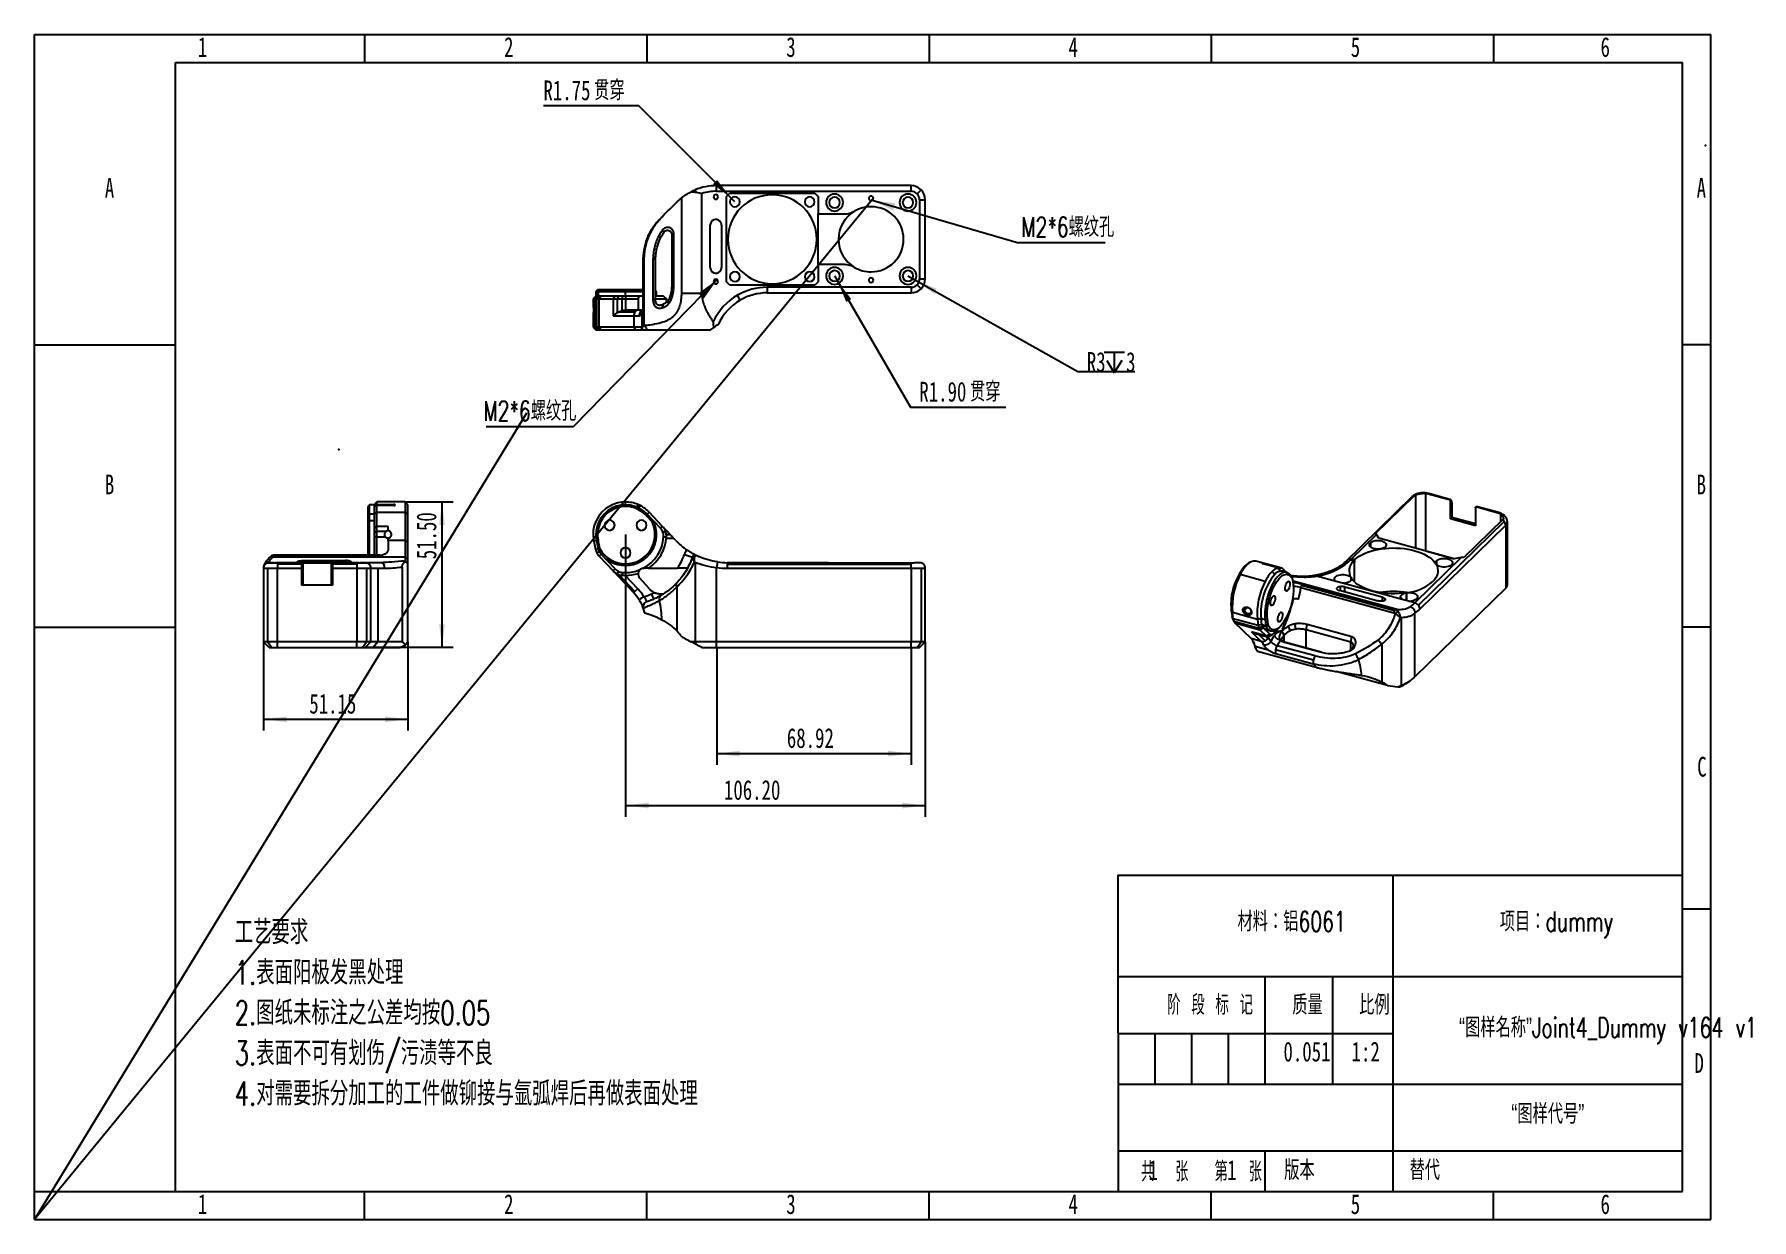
# Model space of a CAD drawing. Header units: millimetres. Extents: x 0 to 304, y 0 to 210.
import ezdxf

# ---------------------------------------------------------------- set-up
doc = ezdxf.new("R2010")
doc.units = ezdxf.units.MM
doc.header["$PDSIZE"] = -1
doc.layers.add('图框', color=7, linetype='Continuous')
doc.styles.add('SLDTEXTSTYLE0', font='TXT', dxfattribs={"width": 0.7, "bigfont": 'bigfont'})
doc.styles.add('SLDTEXTSTYLE1', font='TXT', dxfattribs={"width": 0.6, "bigfont": 'bigfont'})
doc.styles.add('SLDTEXTSTYLE2', font='TXT', dxfattribs={"width": 0.614286, "bigfont": 'bigfont'})
doc.styles.add('SLDTEXTSTYLE3', font='TXT', dxfattribs={"width": 0.7})
doc.dimstyles.new('SLDDIMSTYLE0', dxfattribs={"dimtxt": 3.5, "dimasz": 4.08, "dimexe": 0, "dimexo": 0.0625, "dimgap": 0.875, "dimtad": 2, "dimlfac": 2, "dimrnd": 1e-09, "dimzin": 12, "dimdsep": 46, "dimtxsty": 'SLDTEXTSTYLE3', "dimsah": 1, "dimcen": 0.09, "dimadec": 0, "dimazin": 3, "dimtfac": 1, "dimtofl": 0, "dimtmove": 0, "dimatfit": 3, "dimfxl": 1, "dimfrac": 2, "dimtolj": 1, "dimtzin": 12, "dimarcsym": 0})
doc.dimstyles.new('SLDDIMSTYLE1', dxfattribs={"dimtxt": 3.5, "dimasz": 4.08, "dimexe": 0, "dimexo": 0.0625, "dimgap": 0.875, "dimtad": 2, "dimlfac": 2, "dimrnd": 1e-09, "dimzin": 4, "dimdsep": 46, "dimtxsty": 'SLDTEXTSTYLE3', "dimsah": 1, "dimcen": 0.09, "dimadec": 0, "dimazin": 1, "dimtfac": 1, "dimtofl": 0, "dimtmove": 0, "dimatfit": 3, "dimfxl": 1, "dimfrac": 2, "dimtolj": 1, "dimtzin": 12, "dimarcsym": 0})
doc.dimstyles.new('SLDDIMSTYLE2', dxfattribs={"dimtxt": 3.5, "dimasz": 4.08, "dimexe": 0, "dimexo": 0.0625, "dimgap": 0.875, "dimtad": 0, "dimtih": 1, "dimtoh": 1, "dimlfac": 2, "dimrnd": 1e-09, "dimzin": 12, "dimdsep": 46, "dimtxsty": 'SLDTEXTSTYLE3', "dimsah": 1, "dimcen": 0, "dimadec": 0, "dimazin": 3, "dimtfac": 1, "dimtofl": 0, "dimtmove": 0, "dimatfit": 3, "dimfxl": 1, "dimfrac": 2, "dimtolj": 1, "dimtzin": 12, "dimarcsym": 0})
doc.dimstyles.new('SLDDIMSTYLE3', dxfattribs={"dimtxt": 3.5, "dimasz": 4.08, "dimexe": 0, "dimexo": 0.0625, "dimgap": 0.875, "dimtad": 0, "dimtih": 1, "dimtoh": 1, "dimlfac": 2, "dimrnd": 1e-09, "dimzin": 4, "dimdsep": 46, "dimtxsty": 'SLDTEXTSTYLE3', "dimsah": 1, "dimcen": 0, "dimadec": 0, "dimazin": 1, "dimtfac": 1, "dimtofl": 0, "dimtmove": 0, "dimatfit": 3, "dimfxl": 1, "dimfrac": 2, "dimtolj": 1, "dimtzin": 12, "dimarcsym": 0})
doc.dimstyles.new('SLDDIMSTYLE4', dxfattribs={"dimtxt": 0.18, "dimasz": 4.08, "dimexe": 0, "dimexo": 0.0625, "dimgap": 0, "dimtad": 0, "dimtih": 1, "dimtoh": 1, "dimdec": 0, "dimrnd": 1e-09, "dimzin": 0, "dimdsep": 46, "dimtxsty": 'Standard', "dimsah": 1, "dimcen": 0.09, "dimadec": 0, "dimazin": 0, "dimtfac": 4.08, "dimtdec": 0, "dimtofl": 0, "dimtmove": 0, "dimatfit": 3, "dimfxl": 1, "dimfrac": 2, "dimtolj": 1, "dimtzin": 0, "dimarcsym": 0})
doc.dimstyles.new('SLDDIMSTYLE5', dxfattribs={"dimtxt": 0.18, "dimasz": 4.08, "dimexe": 0, "dimexo": 0.0625, "dimgap": 0, "dimtad": 0, "dimtih": 1, "dimtoh": 1, "dimdec": 0, "dimrnd": 1e-09, "dimzin": 0, "dimdsep": 46, "dimtxsty": 'Standard', "dimblk1": 'NONE', "dimblk2": 'NONE', "dimsah": 1, "dimcen": 0.09, "dimadec": 0, "dimazin": 0, "dimtfac": 4.08, "dimtdec": 0, "dimtofl": 0, "dimtmove": 0, "dimatfit": 3, "dimldrblk": 'NONE', "dimfxl": 1, "dimfrac": 2, "dimtolj": 1, "dimtzin": 0, "dimarcsym": 0})

msp = doc.modelspace()

# ---------------------------------------------------------------- texts
at = {"layer": '图框'}
for s, insert, char_height, attachment_point, style in [('1', (29.7944, 209.4995), 3.5, 2, 'SLDTEXTSTYLE3'), ('2', (84.0444, 209.4995), 3.5, 2, 'SLDTEXTSTYLE3'), ('3', (134.0444, 209.4995), 3.5, 2, 'SLDTEXTSTYLE3'), ('4', (184.0444, 209.4995), 3.5, 2, 'SLDTEXTSTYLE3'), ('5', (234.0444, 209.4995), 3.5, 2, 'SLDTEXTSTYLE3'), ('6', (278.2969, 209.4995), 3.5, 2, 'SLDTEXTSTYLE3'), ('A', (13.3203, 184.5403), 3.5, 2, 'SLDTEXTSTYLE3'), ('A', (295.3203, 184.5403), 3.5, 2, 'SLDTEXTSTYLE3'), ('B', (13.3203, 131.9995), 3.5, 2, 'SLDTEXTSTYLE3'), ('B', (295.3203, 131.9995), 3.5, 2, 'SLDTEXTSTYLE3'), ('C', (295.4273, 81.9995), 3.5, 2, 'SLDTEXTSTYLE3'), ('材料：铝6061', (222.7492, 54.5771), 3.5, 2, 'SLDTEXTSTYLE0'), ('工艺要求', (35.4996, 53.0424), 4.23333, 1, 'SLDTEXTSTYLE0'), ('项目：dummy', (269.65, 54.5771), 3.5, 2, 'SLDTEXTSTYLE0'), ('1.表面阳极发黑处理', (35.4996, 45.898), 4.23333, 1, 'SLDTEXTSTYLE0'), ('阶 段 标 记', (208.2861, 39.8054), 3.5, 2, 'SLDTEXTSTYLE2'), ('质量', (225.5533, 39.8054), 3.5, 2, 'SLDTEXTSTYLE0'), ('比例', (237.4005, 39.8054), 3.5, 2, 'SLDTEXTSTYLE0'), ('2.图纸未标注之公差均按0.05', (35.4996, 38.7535), 4.233333, 1, 'SLDTEXTSTYLE0'), ('“图样名称”Joint4_Dummy v164 v1', (278.7931, 35.7907), 3.5, 2, 'SLDTEXTSTYLE0'), ('3.表面不可有划伤/污渍等不良', (35.4996, 31.6091), 4.233333, 1, 'SLDTEXTSTYLE0'), ('0.051', (225.4554, 31.5205), 3.5, 2, 'SLDTEXTSTYLE3'), ('1:2', (235.8582, 31.5205), 3.5, 2, 'SLDTEXTSTYLE3'), ('D', (294.9297, 29.4995), 3.5, 2, 'SLDTEXTSTYLE3'), ('4.对需要拆分加工的工件做铆接与氩弧焊后再做表面处理', (35.4996, 24.4646), 4.233333, 1, 'SLDTEXTSTYLE0'), ('“图样代号”', (268.1266, 20.4896), 3.5, 2, 'SLDTEXTSTYLE0'), ('共  张', (200.2625, 10.2618), 3.5, 2, 'SLDTEXTSTYLE1'), ('1', (197.3926, 10.5314), 3.5, 1, 'SLDTEXTSTYLE3'), ('第  张', (213.2899, 10.2618), 3.5, 2, 'SLDTEXTSTYLE1'), ('1', (211.295, 10.5314), 3.5, 1, 'SLDTEXTSTYLE3'), ('版本', (224.1202, 10.5314), 3.5, 2, 'SLDTEXTSTYLE0'), ('替代', (243.6406, 10.5314), 3.5, 1, 'SLDTEXTSTYLE0'), ('1', (29.7944, 4.4995), 3.5, 2, 'SLDTEXTSTYLE3'), ('2', (84.0444, 4.4995), 3.5, 2, 'SLDTEXTSTYLE3'), ('3', (134.0444, 4.4995), 3.5, 2, 'SLDTEXTSTYLE3'), ('4', (184.0444, 4.4995), 3.5, 2, 'SLDTEXTSTYLE3'), ('5', (234.0444, 4.4995), 3.5, 2, 'SLDTEXTSTYLE3'), ('6', (278.2969, 4.4995), 3.5, 2, 'SLDTEXTSTYLE3')]:
    msp.add_mtext(s, dxfattribs=dict(at, insert=insert, char_height=char_height, attachment_point=attachment_point, style=style))

# ---------------------------------------------------------------- blocks, each defined once
blk = doc.blocks.new('_D')
at = {"layer": '图框'}
for p, q in [((120.88, 101.4), (120.88, 80.56)), ((155.33, 101.4), (155.33, 80.56)), ((120.88, 82.56), (155.33, 82.56))]:
    blk.add_line(p, q, dxfattribs=at)
for points in [[(120.88, 82.56), (124.96, 82.06), (124.96, 83.07)], [(155.33, 82.56), (151.25, 83.07), (151.25, 82.06)]]:
    blk.add_solid(points, dxfattribs=at)
at = {"layer": '图框', "insert": (133.31, 87.08), "char_height": 3.5, "attachment_point": 1, "style": 'SLDTEXTSTYLE3'}
blk.add_mtext('68.92', dxfattribs=at)
blk = doc.blocks.new('_D_1')
at = {"layer": '图框'}
for p, q in [((104.73, 121.4), (104.73, 71.37)), ((157.83, 102.4), (157.83, 71.37)), ((104.73, 73.37), (157.83, 73.37))]:
    blk.add_line(p, q, dxfattribs=at)
for points in [[(104.73, 73.37), (108.81, 72.86), (108.81, 73.88)], [(157.83, 73.37), (153.75, 73.88), (153.75, 72.86)]]:
    blk.add_solid(points, dxfattribs=at)
at = {"layer": '图框', "insert": (122.17, 77.88), "char_height": 3.5, "attachment_point": 1, "style": 'SLDTEXTSTYLE3'}
blk.add_mtext('106.20', dxfattribs=at)
blk = doc.blocks.new('SW_SYMBOL_HOLE_DEPTH')
at = {"layer": '图框', "color": 0}
for p, q in [((0, 875), (800, 875)), ((400, 875), (400, 75)), ((100, 555), (400, 75)), ((700, 555), (400, 75))]:
    blk.add_line(p, q, dxfattribs=at)
blk = doc.blocks.new('_D_2')
at = {"layer": '图框'}
for p, q in [((154.77, 167.2), (156.08, 166.46)), ((156.08, 166.46), (184.86, 150.24)), ((184.86, 150.24), (194.95, 150.24))]:
    blk.add_line(p, q, dxfattribs=at)
blk.add_solid([(156.08, 166.46), (159.38, 164.01), (159.88, 164.9)], dxfattribs=at)
at = {"layer": '图框', "xscale": 0.0045117371, "yscale": 0.0045117371, "zscale": 0.0045117371}
blk.add_blockref('SW_SYMBOL_HOLE_DEPTH', (189.52, 149.72), dxfattribs=at)
at = {"layer": '图框', "char_height": 3.5, "attachment_point": 1, "style": 'SLDTEXTSTYLE3'}
for s, insert in [('R3', (186.45, 153.71)), ('3', (193.41, 153.71))]:
    blk.add_mtext(s, dxfattribs=dict(at, insert=insert))
blk = doc.blocks.new('_D_3')
at = {"layer": '图框'}
for p, q in [((141.77, 167.2), (142.24, 166.37)), ((142.24, 166.37), (155.19, 143.93)), ((155.19, 143.93), (172.1, 143.93))]:
    blk.add_line(p, q, dxfattribs=at)
blk.add_solid([(142.24, 166.37), (143.84, 162.59), (144.72, 163.09)], dxfattribs=at)
at = {"layer": '图框', "char_height": 3.5, "attachment_point": 1}
for s, insert, style in [('R1.90', (156.78, 148.44), 'SLDTEXTSTYLE3'), ('贯穿', (165.76, 148.44), 'SLDTEXTSTYLE0')]:
    blk.add_mtext(s, dxfattribs=dict(at, insert=insert, style=style))
blk = doc.blocks.new('_D_4')
at = {"layer": '图框'}
for p, q in [((107.1, 197.32), (90.19, 197.32)), ((123.49, 180.94), (107.1, 197.32)), ((124.11, 180.33), (123.49, 180.94))]:
    blk.add_line(p, q, dxfattribs=at)
blk.add_solid([(123.49, 180.94), (120.96, 184.19), (120.24, 183.47)], dxfattribs=at)
at = {"layer": '图框', "char_height": 3.5, "attachment_point": 1}
for s, insert, style in [('R1.75', (90.19, 201.83), 'SLDTEXTSTYLE3'), ('贯穿', (99.17, 201.83), 'SLDTEXTSTYLE0')]:
    blk.add_mtext(s, dxfattribs=dict(at, insert=insert, style=style))
blk = doc.blocks.new('SW_NOTE_0')
at = {"layer": '图框', "color": 0}
blk.add_line((-15.5, 0), (0, 0), dxfattribs=at)
at = {"layer": '图框', "color": 0, "insert": (-15.98, 4.52), "char_height": 3.5, "attachment_point": 1, "style": 'SLDTEXTSTYLE0'}
blk.add_mtext('M2*6螺纹孔', dxfattribs=at)
blk = doc.blocks.new('_None')
blk = doc.blocks.new('SW_NOTE_0_1')
at = {"layer": '图框', "color": 0}
blk.add_line((15.33, 0), (0, 0), dxfattribs=at)
at = {"layer": '图框', "color": 0, "insert": (0.46, 4.55), "char_height": 3.5, "attachment_point": 1, "style": 'SLDTEXTSTYLE0'}
blk.add_mtext('M2*6螺纹孔', dxfattribs=at)
blk = doc.blocks.new('_D_5')
at = {"layer": '图框'}
for p, q in [((40.6, 102.4), (40.6, 86.65)), ((66.18, 102.38), (66.18, 86.65)), ((40.6, 88.65), (66.18, 88.65))]:
    blk.add_line(p, q, dxfattribs=at)
for points in [[(40.6, 88.65), (44.68, 88.14), (44.68, 89.15)], [(66.18, 88.65), (62.1, 89.15), (62.1, 88.14)]]:
    blk.add_solid(points, dxfattribs=at)
at = {"layer": '图框', "insert": (48.71, 93.16), "char_height": 3.5, "attachment_point": 1, "style": 'SLDTEXTSTYLE3'}
blk.add_mtext('51.15', dxfattribs=at)
blk = doc.blocks.new('_D_6')
at = {"layer": '图框'}
for p, q in [((65.68, 127.15), (74.22, 127.15)), ((72.22, 101.4), (72.22, 127.15)), ((58.6, 101.4), (74.22, 101.4))]:
    blk.add_line(p, q, dxfattribs=at)
for points in [[(72.22, 127.15), (71.71, 123.07), (72.73, 123.07)], [(72.22, 101.4), (72.73, 105.48), (71.71, 105.48)]]:
    blk.add_solid(points, dxfattribs=at)
at = {"layer": '图框', "insert": (67.71, 117), "char_height": 3.5, "attachment_point": 1, "rotation": 90, "style": 'SLDTEXTSTYLE3'}
blk.add_mtext('51.50', dxfattribs=at)

# ---------------------------------------------------------------- dimensions: what is measured, and where the dimension line sits
at = {"layer": '图框'}
for center, mpoint, text, dimstyle, picture, middle in [((124.1051, 180.3256), (123.4861, 180.944), '<> 贯穿', 'SLDDIMSTYLE2', '_D_4', (97.8526, 199.4828)), ((141.7688, 167.1964), (142.2436, 166.3736), '<> 贯穿', 'SLDDIMSTYLE3', '_D_3', (164.4411, 146.0925)), ((154.7688, 167.1964), (156.0755, 166.46), '<>{\\fGDT;x}3', 'SLDDIMSTYLE2', '_D_2', (190.6998, 151.8816))]:
    dim = msp.add_radius_dim(center=center, mpoint=mpoint, text=text, dimstyle=dimstyle, dxfattribs=at)
    dim.commit()
    dim.dimension.update_dxf_attribs({"geometry": picture, "text_midpoint": middle, "dimtype": 164})
dim = msp.add_linear_dim(base=(72.2184, 127.1474), p1=(58.6021, 101.3974), p2=(65.6771, 127.1474), angle=90, dimstyle='SLDDIMSTYLE1', dxfattribs=at)
dim.commit()
dim.dimension.update_dxf_attribs({"geometry": '_D_6', "text_midpoint": (72.2184, 120.8398), "dimtype": 160})
for base, p1, p2, dimstyle, picture, middle in [((157.8342, 73.3724), (104.7342, 121.3974), (157.8342, 102.3974), 'SLDDIMSTYLE1', '_D_1', (126.7694, 73.3724)), ((66.1771, 88.6457), (40.6021, 102.3974), (66.1771, 102.3781), 'SLDDIMSTYLE0', '_D_5', (52.5442, 88.6457)), ((155.3342, 82.5646), (120.8764, 101.3974), (155.3342, 101.3974), 'SLDDIMSTYLE0', '_D', (137.143, 82.5646))]:
    dim = msp.add_linear_dim(base=base, p1=p1, p2=p2, dimstyle=dimstyle, dxfattribs=at)
    dim.commit()
    dim.dimension.update_dxf_attribs({"geometry": picture, "text_midpoint": middle, "dimtype": 160})

# ---------------------------------------------------------------- linework, layer by layer
at = {"color": 7, "linetype": 'Continuous'}
for p, q in [((296.0803, 190.3064), (296.0803, 190.3554)), ((296.0803, 190.3064), (296.1056, 190.2995)), ((53.9271, 136.422), (53.8985, 136.422)), ((53.9271, 136.422), (53.9271, 136.4793))]:
    msp.add_line(p, q, dxfattribs=at)
at = {"color": 7, "linetype": 'Continuous', "lineweight": 25}
for p, q in [((120.8764, 182.1964), (120.8764, 183.1964)), ((155.3342, 183.1964), (120.8764, 183.1964)), ((155.3342, 182.1964), (155.3342, 183.1964)), ((114.6374, 181.0115), (114.6374, 164.1214)), ((117.2206, 182.0222), (117.0495, 182.4352)), ((118.2716, 164.1214), (118.2716, 181.8112)), ((120.8764, 182.1964), (155.3342, 182.1964)), ((122.6342, 181.2606), (123.22, 181.8464)), ((122.6342, 166.1322), (122.6342, 181.2606)), ((123.22, 181.8464), (138.2484, 181.8464)), ((138.2484, 181.8464), (138.8342, 181.2606)), ((138.8342, 181.2606), (138.8342, 178.1964)), ((156.3949, 181.7571), (157.102, 182.4642)), ((156.8342, 180.6964), (156.8342, 166.6964)), ((156.8342, 180.6964), (157.8342, 180.6964)), ((157.8342, 166.6964), (157.8342, 180.6964)), ((110.7274, 177.157), (110.7507, 177.2129)), ((138.8342, 178.1964), (143.5542, 178.1964)), ((138.8342, 169.1964), (138.8342, 178.1964)), ((110.9767, 173.988), (110.5347, 174.1292)), ((111.5497, 174.9661), (111.1174, 175.1413)), ((111.2081, 175.2753), (111.6516, 175.087)), ((112.9206, 174.5455), (112.9206, 165.6214)), ((112.9206, 174.5455), (113.2996, 174.5455)), ((113.2996, 165.6214), (113.2996, 174.5455)), ((119.7342, 168.6964), (119.7342, 176.1964)), ((121.7342, 176.1964), (121.7342, 168.6964)), ((107.8214, 169.7291), (107.8214, 162.1214)), ((107.8255, 169.7041), (107.8261, 169.7041)), ((107.8699, 162.1214), (107.8699, 169.7041)), ((108.0584, 158.4188), (108.0584, 170.1439)), ((109.5954, 170.144), (109.5954, 163.026)), ((110.0584, 170.144), (109.5954, 170.144)), ((110.0584, 163.026), (110.0584, 170.144)), ((138.8342, 169.1964), (138.8342, 166.1322)), ((143.5542, 169.1964), (138.8342, 169.1964)), ((99.7842, 164.7214), (99.4842, 164.4214)), ((99.4842, 164.4214), (99.4842, 163.6214)), ((99.4842, 164.4214), (99.6003, 164.4214)), ((99.6003, 164.4214), (99.8936, 164.7214)), ((99.6003, 163.6214), (99.6003, 164.4214)), ((99.6003, 164.4214), (99.9083, 164.4214)), ((99.8936, 164.7214), (99.7842, 164.7214)), ((100.2017, 164.7214), (99.8936, 164.7214)), ((99.9083, 164.4214), (100.2017, 164.7214)), ((99.9083, 163.6214), (99.9083, 164.4214)), ((99.9083, 164.4214), (99.959, 164.4214)), ((99.959, 163.6214), (99.959, 164.4214)), ((99.959, 164.4214), (104.7342, 164.4214)), ((100.2357, 164.7214), (100.2017, 164.7214)), ((104.7342, 164.7214), (100.2357, 164.7214)), ((104.7342, 164.7214), (104.7342, 164.4214)), ((107.8214, 164.7214), (104.7342, 164.7214)), ((104.7342, 163.6214), (104.7342, 164.4214)), ((104.7342, 164.4214), (107.8214, 164.4214)), ((110.2342, 164.4214), (110.0584, 164.5973)), ((110.0584, 164.4214), (110.2342, 164.4214)), ((110.2342, 163.6214), (110.2342, 164.4214)), ((112.9206, 165.6214), (113.2996, 165.6214)), ((123.22, 165.5464), (122.6342, 166.1322)), ((138.2484, 165.5464), (123.22, 165.5464)), ((155.3342, 165.1964), (129.8191, 165.1964)), ((129.8191, 165.1964), (129.8191, 164.1964)), ((138.8342, 166.1322), (138.2484, 165.5464)), ((155.3342, 165.1964), (155.3342, 164.1964)), ((156.3949, 165.6358), (157.102, 164.9287)), ((156.8342, 166.6964), (157.8342, 166.6964)), ((99.4842, 163.6214), (98.9842, 163.1214)), ((98.9842, 163.1214), (98.9842, 162.0286)), ((98.9842, 163.1214), (99.1113, 163.1214)), ((99.6003, 163.6214), (99.1113, 163.1214)), ((99.1113, 163.1214), (99.1113, 158.1214)), ((99.1113, 163.1214), (99.4194, 163.1214)), ((99.9083, 163.6214), (99.4194, 163.1214)), ((99.4194, 163.1214), (99.4194, 158.1214)), ((99.4194, 163.1214), (99.6512, 163.1214)), ((99.6003, 163.6214), (99.4842, 163.6214)), ((99.9083, 163.6214), (99.6003, 163.6214)), ((100.0938, 163.6214), (99.6512, 163.1214)), ((99.6512, 163.1214), (100.0472, 163.1214)), ((99.6512, 158.1214), (99.6512, 163.1214)), ((99.959, 163.6214), (99.9083, 163.6214)), ((100.0938, 163.6214), (99.959, 163.6214)), ((100.4106, 163.6214), (100.0472, 163.1214)), ((100.0472, 158.1214), (100.0472, 163.1214)), ((100.0472, 163.1214), (102.5166, 163.1214)), ((100.4106, 163.6214), (100.0938, 163.6214)), ((102.88, 163.6214), (100.4106, 163.6214)), ((102.88, 163.6214), (102.5166, 163.1214)), ((102.5166, 163.1214), (102.5166, 160.1214)), ((102.5166, 163.1214), (103.2483, 163.1214)), ((103.4653, 163.6214), (102.88, 163.6214)), ((103.4653, 163.6214), (103.2483, 163.1214)), ((103.2483, 163.1214), (103.2483, 160.6706)), ((103.2483, 163.1214), (104.1226, 163.1214)), ((104.1648, 163.6214), (103.4653, 163.6214)), ((104.1648, 163.6214), (104.1226, 163.1214)), ((104.1226, 161.0527), (104.1226, 163.1214)), ((104.1226, 163.1214), (104.7342, 163.1214)), ((104.7342, 163.6214), (104.1648, 163.6214)), ((104.7342, 163.6214), (104.7342, 163.1214)), ((107.314, 163.6214), (104.7342, 163.6214)), ((104.7342, 163.1214), (104.7342, 161.1214)), ((104.7342, 163.1214), (106.9663, 163.1214)), ((106.9663, 163.1214), (106.9663, 161.1214)), ((107.0488, 161.1214), (107.0488, 163.3864)), ((107.8016, 163.6214), (107.314, 163.6214)), ((107.8214, 163.6146), (107.8016, 163.6214)), ((107.8254, 162.1214), (107.8261, 162.1214)), ((110.0584, 163.026), (109.5954, 163.026)), ((111.472, 163.6214), (110.0584, 163.6214)), ((110.0584, 163.1214), (111.9711, 163.1214)), ((111.344, 162.1078), (111.3144, 161.7937)), ((111.3789, 161.6197), (111.3722, 161.585)), ((111.472, 163.6214), (111.9711, 163.1214)), ((111.4757, 163.6214), (111.472, 163.6214)), ((111.9757, 163.1214), (111.4757, 163.6214)), ((111.9711, 163.1214), (111.9757, 163.1214)), ((111.9711, 163.1214), (111.9711, 162.5371)), ((111.9757, 162.5412), (111.9757, 163.1214)), ((112.2274, 162.8099), (112.3743, 162.2826)), ((112.6422, 163.65), (112.9588, 163.3255)), ((114.6374, 164.1214), (118.2716, 164.1214)), ((125.0691, 162.9237), (124.5691, 163.7897)), ((129.8191, 164.1964), (155.3342, 164.1964)), ((98.9842, 160.2786), (98.9842, 158.1214)), ((102.5166, 160.1214), (106.185, 160.1214)), ((103.536, 160.8285), (106.3979, 160.8285)), ((106.9118, 161.1214), (104.6479, 161.1214)), ((106.185, 160.1214), (106.185, 158.1214)), ((106.185, 160.1214), (107.1244, 160.1214)), ((107.9764, 161.1214), (106.9118, 161.1214)), ((107.7031, 158.1638), (107.7031, 160.7364)), ((98.9842, 158.1214), (99.4842, 157.6214)), ((99.1113, 158.1214), (98.9842, 158.1214)), ((99.1113, 158.1214), (99.6003, 157.6214)), ((99.4194, 158.1214), (99.1113, 158.1214)), ((99.6512, 158.1214), (99.4194, 158.1214)), ((99.4194, 158.1214), (99.9083, 157.6214)), ((99.4842, 157.6214), (99.6003, 157.6214)), ((99.6003, 157.6214), (99.9083, 157.6214)), ((100.0472, 158.1214), (99.6512, 158.1214)), ((100.0938, 157.6214), (99.6512, 158.1214)), ((99.9083, 157.6214), (100.0938, 157.6214)), ((106.185, 158.1214), (100.0472, 158.1214)), ((100.0472, 158.1214), (100.4106, 157.6214)), ((100.0938, 157.6214), (100.4106, 157.6214)), ((100.4106, 157.6214), (106.5484, 157.6214)), ((107.3762, 158.1214), (106.185, 158.1214)), ((106.185, 158.1214), (106.5484, 157.6214)), ((106.5484, 157.6214), (107.819, 157.6214)), ((107.819, 157.6214), (107.3762, 158.1214)), ((107.4793, 158.1248), (107.936, 157.6214)), ((107.819, 157.6214), (107.936, 157.6214)), ((244.0469, 128.0551), (232.139, 116.4328)), ((244.12, 128.1156), (232.2121, 116.4932)), ((237.6188, 121.573), (244.4358, 128.2266)), ((244.6579, 128.4222), (244.6579, 118.9521)), ((246.426, 128.7201), (246.426, 118.4931)), ((246.9048, 128.6136), (250.6636, 127.592)), ((250.793, 127.6057), (247.0343, 128.6272)), ((59.3771, 126.6474), (59.0771, 126.3474)), ((59.0771, 126.3474), (59.0771, 124.7974)), ((59.3771, 125.0035), (59.0771, 124.7974)), ((59.0771, 124.7974), (59.0771, 123.6397)), ((60.1771, 126.6474), (59.3771, 126.6474)), ((59.3771, 125.0035), (59.3771, 126.6474)), ((60.1771, 125.0035), (59.3771, 125.0035)), ((59.3771, 123.812), (59.3771, 125.0035)), ((60.1771, 126.6474), (60.6771, 127.1474)), ((60.1771, 126.6474), (60.1771, 125.0035)), ((60.6771, 125.3469), (60.1771, 125.0035)), ((60.1771, 125.0035), (60.1771, 123.812)), ((60.4328, 126.2764), (60.4328, 126.4877)), ((60.6657, 126.4877), (60.4328, 126.4877)), ((65.6771, 127.1474), (60.6771, 127.1474)), ((60.6771, 126.7094), (60.6771, 127.1474)), ((60.6771, 126.7094), (63.6666, 126.7094)), ((60.6771, 125.3469), (60.6771, 126.4981)), ((63.6666, 126.4981), (60.6771, 126.4981)), ((60.6771, 122.8293), (60.6771, 125.3469)), ((60.6771, 125.3469), (65.6771, 125.3469)), ((63.6666, 126.7094), (63.6666, 126.4981)), ((63.8433, 126.6809), (63.8433, 126.5332)), ((65.6771, 127.1474), (65.6771, 125.3469)), ((66.1771, 126.6474), (65.6771, 127.1474)), ((65.6771, 125.3469), (65.6771, 120.3114)), ((65.6771, 125.3469), (66.1771, 125.0035)), ((66.1771, 125.0035), (66.1771, 126.6474)), ((66.1771, 119.968), (66.1771, 125.0035)), ((104.7342, 126.6474), (104.7342, 127.1474)), ((106.8321, 126.4877), (106.9354, 126.7094)), ((107.0029, 126.6809), (106.8996, 126.4593)), ((107.3886, 126.4981), (107.2852, 126.2764)), ((108.5498, 125.0035), (108.3318, 124.7974)), ((108.3318, 124.7974), (109.4259, 123.6397)), ((108.9132, 125.3469), (108.5498, 125.0035)), ((109.6758, 123.812), (108.5498, 125.0035)), ((111.2926, 122.8293), (108.9132, 125.3469)), ((250.8847, 124.1387), (250.8847, 127.305)), ((251.1019, 126.9222), (251.1019, 124.3507)), ((251.1308, 124.4108), (251.1308, 126.9823)), ((255.3068, 126.1032), (255.3068, 122.9369)), ((255.5279, 126.27), (259.2867, 125.2485)), ((259.4161, 125.2621), (255.6573, 126.2837)), ((259.7655, 125.0947), (259.7655, 123.6554)), ((59.0771, 123.6397), (59.0771, 117.7196)), ((59.3771, 117.7196), (59.3771, 123.812)), ((60.1771, 123.812), (59.3771, 123.812)), ((60.1771, 123.812), (60.1771, 122.4859)), ((60.1771, 122.4859), (60.6771, 122.8293)), ((60.1771, 122.4859), (60.1771, 121.7952)), ((60.1771, 121.7952), (60.6771, 121.9659)), ((60.1771, 121.7952), (60.1771, 120.992)), ((62.6771, 122.8293), (60.6771, 122.8293)), ((60.6771, 121.9659), (60.6771, 122.8293)), ((60.6771, 120.962), (60.6771, 121.9659)), ((60.6771, 121.9659), (62.3685, 121.9659)), ((62.6771, 122.0288), (62.6771, 122.8293)), ((109.6758, 123.812), (110.9292, 122.4859)), ((110.9292, 122.4859), (111.2926, 122.8293)), ((112.0492, 122.0288), (111.2926, 122.8293)), ((111.3554, 121.7952), (111.8253, 121.9659)), ((112.0492, 122.0288), (111.8015, 122.0288)), ((111.8015, 122.0288), (111.8025, 122.0266)), ((245.2022, 108.8502), (260.4058, 123.6894)), ((245.4612, 108.1737), (260.6649, 123.0129)), ((251.1019, 124.3507), (250.8847, 124.1387)), ((255.3068, 122.9369), (250.8847, 124.1387)), ((251.1308, 124.4884), (255.3068, 123.3535)), ((260.09, 123.9721), (253.273, 117.3186)), ((260.6649, 123.0129), (260.6649, 111.8698)), ((260.9538, 112.4707), (260.9538, 123.6138)), ((60.1771, 120.992), (60.6771, 120.962)), ((60.1771, 120.992), (60.1771, 117.7196)), ((60.6771, 120.962), (62.1865, 120.962)), ((60.6771, 117.7196), (60.6771, 120.962)), ((62.6771, 120.3114), (62.6771, 120.7659)), ((62.6771, 120.3114), (62.6771, 118.6303)), ((65.6771, 120.3114), (62.6771, 120.3114)), ((65.6771, 120.3114), (65.6771, 117.4175)), ((65.6771, 120.3114), (66.1771, 119.968)), ((66.1771, 116.9583), (66.1771, 119.968)), ((99.6003, 120.2996), (99.1113, 120.1951)), ((99.1113, 120.1951), (99.4194, 118.7544)), ((99.9083, 118.8589), (99.4194, 118.7544)), ((99.6003, 120.2996), (99.8936, 120.3624)), ((99.6003, 120.2996), (99.9083, 118.8589)), ((100.2017, 118.9217), (99.8936, 120.3624)), ((99.9083, 118.8589), (100.2017, 118.9217)), ((111.472, 120.992), (111.9711, 120.962)), ((111.9567, 120.7659), (113.2427, 120.7659)), ((111.9593, 121.3974), (112.6459, 121.3974)), ((113.6723, 120.3114), (113.2427, 120.7659)), ((233.368, 117.092), (237.765, 121.3837)), ((236.6864, 119.9216), (236.6864, 119.2005)), ((238.1655, 120.7166), (237.765, 121.3837)), ((251.505, 117.0912), (238.1655, 120.7166)), ((40.6316, 115.6263), (40.6021, 115.529)), ((41.6021, 116.3974), (41.6021, 116.5192)), ((41.6021, 116.3974), (42.5607, 116.3974)), ((42.0311, 117.5841), (41.7611, 117.382)), ((41.7714, 117.388), (42.0154, 117.5697)), ((42.0154, 117.5697), (42.0343, 117.5781)), ((42.2947, 117.4175), (65.6771, 117.4175)), ((42.5607, 116.3974), (42.5607, 116.3284)), ((42.5607, 116.3974), (57.6435, 116.3974)), ((61.1771, 117.7196), (42.5656, 117.7196)), ((42.5656, 117.6688), (61.1771, 117.6688)), ((43.1021, 116.356), (43.1021, 116.1045)), ((47.3521, 116.356), (43.1021, 116.356)), ((43.1021, 116.1045), (43.1021, 115.3974)), ((47.3521, 116.1045), (43.1021, 116.1045)), ((47.3521, 116.356), (47.3521, 116.1045)), ((47.3521, 116.1045), (47.3521, 115.3974)), ((47.6021, 116.7683), (55.1021, 116.7683)), ((47.6021, 116.4393), (47.6021, 116.7683)), ((47.6021, 116.4393), (55.1021, 116.4393)), ((47.6021, 115.3974), (47.6021, 116.0913)), ((52.6021, 116.0913), (52.6021, 115.3974)), ((52.8521, 116.1045), (52.8521, 116.356)), ((57.1021, 116.356), (52.8521, 116.356)), ((52.8521, 115.3974), (52.8521, 116.1045)), ((57.1021, 116.1045), (52.8521, 116.1045)), ((55.1021, 116.7683), (55.1021, 116.4393)), ((57.1021, 116.356), (57.1021, 116.1045)), ((57.1021, 116.1045), (57.1021, 115.3974)), ((57.6435, 116.3974), (57.6435, 116.3284)), ((57.6435, 116.3974), (58.6021, 116.3974)), ((61.3319, 116.3974), (58.6021, 116.3974)), ((61.1771, 117.7196), (61.1771, 117.6688)), ((65.1515, 115.6284), (65.1515, 102.3974)), ((65.6771, 117.4175), (65.6771, 116.6818)), ((65.6771, 117.4175), (66.1771, 116.9583)), ((66.1771, 116.2484), (66.1771, 116.9583)), ((66.1771, 102.3781), (66.1771, 116.2484)), ((100.0938, 118.3466), (99.6512, 118.114)), ((100.4106, 117.9034), (100.0472, 117.5599)), ((100.0472, 117.5599), (102.5166, 114.9471)), ((102.88, 115.2905), (100.4106, 117.9034)), ((104.7342, 116.1974), (104.7342, 115.8974)), ((115.1507, 117.8624), (116.5712, 117.3803)), ((117.0495, 116.4925), (117.0495, 102.3974)), ((117.7179, 117.4603), (117.2644, 117.6688)), ((117.7668, 117.4415), (117.6738, 117.478)), ((122.7569, 116.3974), (122.7569, 116.1045)), ((140.3774, 116.3974), (122.7569, 116.3974)), ((122.7569, 116.1045), (122.7569, 115.3974)), ((122.7569, 116.1045), (155.3342, 116.1045)), ((155.3342, 116.3341), (140.7274, 116.3341)), ((155.3342, 116.1045), (155.3342, 116.3341)), ((155.3342, 115.3974), (155.3342, 116.1045)), ((214.4311, 115.7547), (214.8733, 116.0631)), ((215.2612, 116.3899), (214.7853, 116.0531)), ((220.8034, 115.4812), (216.3813, 116.6831)), ((220.3227, 115.4884), (217.6787, 116.207)), ((217.8742, 116.1539), (217.8902, 116.2323)), ((217.8902, 116.2323), (220.5341, 115.5137)), ((232.8375, 116.5743), (233.1613, 116.8903)), ((233.7042, 116.7261), (233.2506, 116.8494)), ((233.4839, 117.0772), (233.9376, 116.9539)), ((233.4839, 117.0772), (233.4839, 116.786)), ((233.7042, 116.7261), (233.7042, 116.2975)), ((233.7042, 116.5887), (233.9376, 116.5253)), ((233.8174, 116.4123), (233.8174, 113.0552)), ((233.9376, 116.5253), (233.9376, 116.9539)), ((252.8001, 117.2975), (244.5768, 109.2712)), ((246.376, 118.4852), (246.426, 118.4931)), ((246.426, 118.4931), (251.5549, 117.0992)), ((248.4123, 116.7348), (248.4123, 116.0137)), ((252.8001, 117.2975), (251.505, 117.0912)), ((40.6021, 115.529), (40.6021, 115.3974)), ((40.6021, 115.3974), (41.3343, 115.3974)), ((40.6021, 115.3974), (40.6021, 102.3974)), ((41.3343, 115.3974), (41.3343, 102.3974)), ((41.3343, 115.3974), (43.1021, 115.3974)), ((43.1021, 102.3974), (43.1021, 115.3974)), ((43.1021, 115.3974), (47.3521, 115.3974)), ((47.3521, 115.3974), (47.3521, 112.3974)), ((47.5289, 115.3974), (47.3521, 115.3974)), ((47.6021, 115.3974), (47.5289, 115.3974)), ((47.5289, 112.3974), (47.5289, 115.3974)), ((47.6021, 112.3974), (47.6021, 115.3974)), ((52.6021, 115.3974), (52.6753, 115.3974)), ((52.6021, 115.3974), (52.6021, 112.3974)), ((52.6753, 115.3974), (52.6753, 112.3974)), ((52.6753, 115.3974), (52.8521, 115.3974)), ((52.8521, 112.3974), (52.8521, 115.3974)), ((52.8521, 115.3974), (57.1021, 115.3974)), ((57.1021, 115.3974), (57.1021, 102.3974)), ((57.1021, 115.3974), (58.8699, 115.3974)), ((58.8699, 115.3974), (58.8699, 102.3974)), ((58.8699, 115.3974), (59.6021, 115.3974)), ((59.6021, 102.3974), (59.6021, 115.3974)), ((59.6021, 115.3974), (60.8749, 115.3974)), ((60.8749, 115.3974), (62.0719, 115.3974)), ((60.8749, 115.3974), (60.8749, 102.3974)), ((102.88, 115.2905), (102.5166, 114.9471)), ((102.5166, 114.9471), (106.185, 111.0656)), ((103.4653, 114.8626), (103.2483, 114.4121)), ((103.536, 114.2949), (106.3979, 111.2668)), ((104.1648, 114.6714), (104.1226, 114.1732)), ((106.9118, 111.7525), (104.6479, 114.1479)), ((104.7342, 114.6474), (104.7342, 114.1474)), ((108.9884, 111.7365), (107.2137, 113.733)), ((108.8039, 115.3974), (113.9538, 115.3974)), ((120.8764, 102.3974), (120.8764, 115.529)), ((122.7569, 115.3974), (155.3342, 115.3974)), ((155.3342, 115.3974), (155.3342, 102.3974)), ((155.3342, 115.3974), (157.102, 115.3974)), ((157.102, 115.3974), (157.102, 102.3974)), ((157.102, 115.3974), (157.8342, 115.3974)), ((157.8342, 102.3974), (157.8342, 115.3974)), ((218.0469, 113.0768), (213.6248, 114.2786)), ((219.7376, 114.3125), (219.2954, 114.8612)), ((220.435, 115.2905), (220.702, 115.2179)), ((221.822, 114.6863), (221.1145, 114.8786)), ((221.79, 114.695), (221.2457, 115.2215)), ((221.2457, 115.2215), (221.4496, 114.7875)), ((222.2258, 114.4491), (222.3894, 114.101)), ((222.7513, 113.9408), (222.2258, 114.4491)), ((222.3894, 114.101), (222.9, 113.6071)), ((241.656, 108.0592), (223.0302, 113.1213)), ((230.6147, 113.0658), (227.1274, 114.0136)), ((231.7779, 112.7497), (230.6147, 113.0658)), ((242.3405, 109.879), (231.7779, 112.7497)), ((233.2573, 113.752), (233.2573, 113.2916)), ((233.2597, 113.2956), (233.2597, 113.748)), ((52.8521, 112.3974), (47.3521, 112.3974)), ((106.3979, 111.2668), (106.185, 111.0656)), ((106.9118, 111.7525), (106.3979, 111.2668)), ((110.9639, 110.5606), (110.9383, 110.5465)), ((113.8053, 112.0895), (113.8053, 104.3055)), ((221.6335, 111.5576), (222.024, 111.4515)), ((224.3774, 112.0012), (240.8378, 107.5277)), ((224.5087, 112.3874), (240.9691, 107.9138)), ((241.1613, 108.0907), (224.7009, 112.5643)), ((237.8596, 109.6545), (231.2264, 111.4573)), ((231.3978, 111.4107), (231.3978, 112.1464)), ((238.793, 110.2835), (232.1598, 112.0862)), ((232.1598, 111.2036), (232.1598, 112.0862)), ((238.793, 110.2835), (238.793, 109.5726)), ((239.2817, 109.7575), (239.2817, 110.0037)), ((243.5038, 109.5628), (242.3405, 109.879)), ((243.1044, 111.0725), (243.1044, 109.6714)), ((243.1121, 109.6693), (243.1121, 111.0737)), ((244.5768, 109.2712), (243.5038, 109.5628)), ((260.6649, 111.8698), (244.5835, 96.1739)), ((108.5182, 109.4839), (108.3377, 109.4061)), ((212.2491, 107.5425), (212.0351, 107.975)), ((212.0351, 107.975), (212.1789, 106.8804)), ((212.3929, 106.4479), (212.1789, 106.8804)), ((216.6712, 106.3407), (212.2491, 107.5425)), ((212.3929, 106.4479), (212.2491, 107.5425)), ((212.2654, 106.5258), (212.501, 106.0046)), ((212.2827, 106.4849), (212.5227, 105.9535)), ((214.4256, 108.0489), (214.0977, 107.9967)), ((214.4256, 108.0489), (214.8465, 108.4596)), ((215.544, 107.7449), (215.6454, 107.576)), ((217.3416, 106.5328), (216.6712, 106.3407)), ((217.3416, 106.5328), (218.0491, 106.3405)), ((217.4854, 105.4382), (217.3416, 106.5328)), ((219.0064, 108.9934), (219.3969, 108.8873)), ((221.9423, 106.9099), (221.9653, 106.9036)), ((242.1243, 106.6956), (242.1243, 94.6137)), ((244.5835, 96.1739), (244.5835, 107.4299)), ((216.815, 105.2461), (212.3929, 106.4479)), ((212.501, 106.0046), (216.9231, 104.8027)), ((212.6859, 105.71), (217.108, 104.5082)), ((215.5504, 102.9391), (212.6859, 105.71)), ((218.2604, 103.3934), (215.6072, 104.1145)), ((215.6072, 104.1145), (217.3192, 102.4584)), ((216.0973, 103.9206), (218.4527, 103.2805)), ((216.6712, 106.3407), (216.815, 105.2461)), ((217.4854, 105.4382), (216.815, 105.2461)), ((216.8453, 103.7173), (218.0439, 102.5579)), ((217.5719, 105.0836), (216.9231, 104.8027)), ((217.7198, 104.8479), (217.108, 104.5082)), ((217.108, 104.5082), (218.2604, 103.3934)), ((217.4854, 105.4382), (218.1929, 105.2459)), ((217.509, 105.298), (218.2165, 105.1057)), ((218.8722, 103.7331), (217.7198, 104.8479)), ((218.0491, 106.3405), (218.4514, 106.4558)), ((218.0491, 106.3405), (218.1929, 105.2459)), ((218.1929, 105.2459), (218.5951, 105.3612)), ((218.8722, 103.7331), (218.2604, 103.3934)), ((218.2951, 104.5049), (219.0027, 104.3126)), ((218.5951, 105.3612), (218.4514, 106.4558)), ((219.1454, 103.6329), (218.6019, 103.2681)), ((218.9397, 103.4079), (219.4156, 103.7447)), ((219.6912, 103.9819), (219.906, 103.9235)), ((220.4758, 104.177), (220.0026, 104.3056)), ((220.0741, 104.593), (220.3596, 104.7951)), ((220.32, 106.0968), (220.7104, 105.9907)), ((221.0615, 104.2137), (221.0312, 104.2412)), ((221.19, 104.8775), (221.1257, 104.6026)), ((221.134, 104.3822), (221.1431, 104.3798)), ((221.4984, 103.6166), (221.1722, 103.9508)), ((221.4067, 102.3726), (221.4067, 103.5213)), ((222.5315, 104.3781), (222.1096, 105.1222)), ((223.4616, 104.6676), (223.3055, 105.5501)), ((225.327, 104.5349), (225.5002, 105.4197)), ((225.327, 104.5349), (233.2196, 102.3899)), ((225.327, 101.2711), (225.327, 104.5349)), ((233.3929, 103.2747), (225.5002, 105.4197)), ((41.6021, 101.3974), (40.6021, 102.3974)), ((41.3343, 102.3974), (40.6021, 102.3974)), ((43.1021, 102.3974), (41.3343, 102.3974)), ((42.0414, 101.3974), (41.3343, 102.3974)), ((41.6021, 101.3974), (42.0414, 101.3974)), ((42.0414, 101.3974), (43.1021, 101.3974)), ((57.1021, 102.3974), (43.1021, 102.3974)), ((43.1021, 101.3974), (43.1021, 102.3974)), ((43.1021, 101.3974), (57.1021, 101.3974)), ((57.1021, 101.3974), (57.1021, 102.3974)), ((58.8699, 102.3974), (57.1021, 102.3974)), ((57.1021, 101.3974), (58.1628, 101.3974)), ((58.1628, 101.3974), (58.8699, 102.3974)), ((58.1628, 101.3974), (58.6021, 101.3974)), ((58.6021, 101.3974), (59.6021, 102.3974)), ((58.6021, 101.3974), (60.0088, 101.3974)), ((59.6021, 102.3974), (58.8699, 102.3974)), ((60.8749, 102.3974), (59.6021, 102.3974)), ((60.8749, 102.3974), (60.0088, 101.3974)), ((60.0088, 101.3974), (64.7388, 101.3974)), ((65.1515, 102.3974), (60.8749, 102.3974)), ((117.0495, 102.3974), (116.3709, 102.3974)), ((120.8764, 102.3974), (117.0495, 102.3974)), ((117.2206, 101.9503), (117.0495, 102.3974)), ((118.2716, 101.3974), (120.8764, 101.3974)), ((155.3342, 102.3974), (120.8764, 102.3974)), ((120.8764, 101.3974), (120.8764, 102.3974)), ((120.8764, 101.3974), (155.3342, 101.3974)), ((155.3342, 101.3974), (155.3342, 102.3974)), ((157.102, 102.3974), (155.3342, 102.3974)), ((155.3342, 101.3974), (156.3949, 101.3974)), ((156.3949, 101.3974), (157.102, 102.3974)), ((156.3949, 101.3974), (156.8342, 101.3974)), ((156.8342, 101.3974), (157.8342, 102.3974)), ((157.8342, 102.3974), (157.102, 102.3974)), ((217.3192, 102.4584), (215.5504, 102.9391)), ((216.1574, 101.923), (215.9253, 102.427)), ((215.9675, 102.3588), (216.1063, 102.0518)), ((216.2963, 101.5809), (218.5716, 100.9625)), ((216.6877, 100.6892), (227.0575, 97.8709)), ((218.5428, 103.1379), (218.373, 103.3021)), ((219.9034, 100.993), (226.6097, 99.1704)), ((226.8836, 99.8623), (220.1771, 101.685)), ((221.4826, 102.3039), (227.7779, 100.5929)), ((221.6957, 102.258), (221.4826, 102.3039)), ((227.9682, 100.5533), (221.6957, 102.258)), ((233.1073, 100.8197), (233.0137, 100.7831)), ((233.0913, 100.8133), (233.0579, 100.7989)), ((233.2196, 102.3899), (233.3929, 103.2747)), ((233.2196, 100.9005), (233.2196, 102.3899)), ((238.6931, 101.9647), (238.6931, 95.2925)), ((219.8744, 100.3086), (226.5806, 98.486)), ((239.7395, 94.639), (230.6045, 97.1217)), ((241.8389, 94.4077), (242.1243, 94.6137)), ((242.9335, 94.9352), (243.7329, 95.4829))]:
    msp.add_line(p, q, dxfattribs=at)
at = {"color": 7, "linetype": 'Continuous', "lineweight": 25, "flags": 128}
for points in [[(244.12, 128.1156), (244.0617, 128.0691), (244.0469, 128.0551)], [(60.4328, 126.4877), (60.5684, 126.6108), (60.6771, 126.7094)], [(60.6771, 126.4981), (60.5391, 126.3728), (60.4328, 126.2764)], [(250.8847, 127.305), (250.9309, 127.3077), (250.9732, 127.2946), (251.0107, 127.266), (251.0426, 127.2224), (251.0681, 127.1649), (251.0867, 127.0946), (251.0981, 127.0131), (251.1019, 126.9222)], [(233.9376, 116.9539), (234.2991, 117.2505), (234.709, 117.53), (235.1641, 117.7903), (235.6612, 118.0293), (236.1965, 118.2454), (236.7659, 118.4368), (237.3653, 118.6023), (237.9902, 118.7405), (238.6359, 118.8504), (239.2976, 118.9312), (239.9704, 118.9824), (240.6493, 119.0034), (241.3291, 118.9942), (242.0048, 118.9548), (242.6715, 118.8855), (243.324, 118.7869), (243.9576, 118.6596), (244.5675, 118.5047), (245.1492, 118.3232), (245.6983, 118.1166), (246.2107, 117.8863), (246.6827, 117.6341), (247.1107, 117.3619), (247.4914, 117.0717), (247.8222, 116.7656), (248.1004, 116.446), (248.324, 116.1153), (248.4914, 115.7758), (248.6014, 115.4301), (248.653, 115.0809), (248.6459, 114.7306), (248.5801, 114.382), (248.4562, 114.0376), (248.2751, 113.7), (248.0381, 113.3717), (247.747, 113.0552)], [(239.3397, 119.2005), (239.1776, 119.0742), (238.9708, 118.9665), (238.7272, 118.8817), (238.4561, 118.823), (238.168, 118.7927), (237.874, 118.7919), (237.5853, 118.8206), (237.313, 118.8778), (237.0676, 118.9613), (236.8586, 119.0678), (236.6939, 119.1933), (236.58, 119.3329), (236.5211, 119.4813), (236.5195, 119.6327), (236.5753, 119.7814), (236.6864, 119.9216)], [(236.6864, 119.9216), (236.8485, 120.048), (237.0553, 120.1557), (237.2989, 120.2405), (237.57, 120.2992), (237.8581, 120.3295), (238.1521, 120.3303), (238.4408, 120.3016), (238.7131, 120.2444), (238.9584, 120.1609), (239.1675, 120.0544), (239.3321, 119.9289), (239.4461, 119.7893), (239.505, 119.6409), (239.5066, 119.4895), (239.4508, 119.3408), (239.3397, 119.2005)], [(214.7853, 116.0531), (214.6798, 115.9742), (214.4311, 115.7547)], [(232.2121, 116.4932), (232.1539, 116.4467), (232.1403, 116.4339)], [(251.0655, 116.0137), (250.9034, 115.8873), (250.6966, 115.7797), (250.453, 115.6949), (250.1819, 115.6362), (249.8939, 115.6058), (249.5998, 115.605), (249.3111, 115.6338), (249.0388, 115.691), (248.7935, 115.7745), (248.5844, 115.881), (248.4198, 116.0065), (248.3058, 116.1461), (248.2469, 116.2944), (248.2453, 116.4459), (248.3012, 116.5946), (248.4123, 116.7348)], [(248.4123, 116.7348), (248.5743, 116.8612), (248.7811, 116.9688), (249.0248, 117.0536), (249.2958, 117.1123), (249.5839, 117.1427), (249.878, 117.1435), (250.1667, 117.1147), (250.4389, 117.0575), (250.6843, 116.9741), (250.8933, 116.8675), (251.058, 116.7421), (251.172, 116.6025), (251.2309, 116.4541), (251.2324, 116.3026), (251.1766, 116.1539), (251.0655, 116.0137)], [(222.2258, 114.4491), (222.0419, 114.5918), (221.8407, 114.681), (221.6245, 114.7156), (221.3957, 114.6955), (221.1565, 114.6207), (220.9098, 114.492), (220.658, 114.3109), (220.4039, 114.0794), (220.1503, 113.7998), (219.8999, 113.4752), (219.6553, 113.1091), (219.4192, 112.7054), (219.1942, 112.2686), (218.9827, 111.8032), (218.7868, 111.3143), (218.6089, 110.8072), (218.4507, 110.2873), (218.3139, 109.7602), (218.2002, 109.2316), (218.1105, 108.7072), (218.0461, 108.1926), (218.0074, 107.6934), (217.995, 107.2149), (218.0089, 106.7624), (218.0491, 106.3405)], [(218.4514, 106.4558), (218.4124, 106.8708), (218.4003, 107.317), (218.4152, 107.7893), (218.4569, 108.2821), (218.5249, 108.7897), (218.6185, 109.3061), (218.7365, 109.8254), (218.8775, 110.3415), (219.04, 110.8482), (219.2219, 111.3398), (219.4213, 111.8105), (219.6357, 112.2547), (219.8626, 112.6673), (220.0995, 113.0435), (220.3435, 113.3788), (220.5917, 113.6695), (220.8414, 113.9119), (221.0895, 114.1034), (221.3333, 114.2417), (221.5697, 114.3252), (221.7961, 114.3528), (222.0098, 114.3244), (222.2084, 114.2401), (222.3894, 114.101)], [(220.4905, 115.1927), (220.3973, 115.3568), (220.3227, 115.4884)], [(220.5341, 115.5137), (220.629, 115.3466), (220.702, 115.2179)], [(222.024, 111.4515), (221.9153, 111.3716), (221.814, 111.3498), (221.727, 111.3875), (221.6603, 111.4822), (221.6183, 111.6273), (221.604, 111.813), (221.6183, 112.0266), (221.6603, 112.2536), (221.727, 112.4785), (221.814, 112.686), (221.9153, 112.862), (222.024, 112.9944)], [(222.024, 112.9944), (222.1327, 113.0742), (222.234, 113.096), (222.321, 113.0583), (222.3878, 112.9637), (222.4297, 112.8186), (222.444, 112.6329), (222.4297, 112.4192), (222.3878, 112.1922), (222.321, 111.9673), (222.234, 111.7598), (222.1327, 111.5839), (222.024, 111.4515)], [(230.3924, 113.2936), (230.3335, 113.4419), (230.3319, 113.5932), (230.3876, 113.7418), (230.4984, 113.8819), (230.6601, 114.0083), (230.8666, 114.1159), (231.1098, 114.2008), (231.3805, 114.2596), (231.6682, 114.2901), (231.962, 114.2912), (232.2506, 114.2627), (232.5228, 114.2058), (232.7683, 114.1227), (232.9776, 114.0165), (233.1428, 113.8914), (233.2573, 113.752)], [(233.2597, 113.748), (233.3199, 113.5882), (233.3138, 113.4255), (233.2416, 113.2671), (233.1065, 113.1199), (232.9146, 112.9906), (232.6743, 112.8849), (232.3964, 112.8074), (232.0931, 112.7617), (231.7779, 112.7497)], [(243.1044, 111.0725), (242.4402, 110.983), (241.7633, 110.9237), (241.0791, 110.895), (240.3925, 110.8971), (239.7089, 110.93), (239.0335, 110.9934), (238.3714, 111.0869), (237.7276, 111.2097), (237.107, 111.3609), (236.5143, 111.5394), (235.9541, 111.7438), (235.4306, 111.9726), (234.9477, 112.224), (234.5092, 112.496), (234.1184, 112.7868), (233.7782, 113.0939), (233.4913, 113.4151), (233.2597, 113.748)], [(219.3969, 108.8873), (219.2882, 108.8075), (219.1869, 108.7857), (219.0999, 108.8234), (219.0331, 108.918), (218.9912, 109.0631), (218.9769, 109.2488), (218.9912, 109.4624), (219.0331, 109.6895), (219.0999, 109.9144), (219.1869, 110.1219), (219.2882, 110.2978), (219.3969, 110.4302)], [(219.3969, 110.4302), (219.5056, 110.51), (219.6069, 110.5318), (219.6939, 110.4941), (219.7606, 110.3995), (219.8026, 110.2544), (219.8169, 110.0687), (219.8026, 109.8551), (219.7606, 109.6281), (219.6939, 109.4032), (219.6069, 109.1957), (219.5056, 109.0197), (219.3969, 108.8873)], [(242.3405, 109.879), (242.1819, 110.0198), (242.084, 110.1745), (242.0513, 110.3364), (242.0852, 110.4982), (242.1841, 110.6528), (242.3437, 110.7933), (242.557, 110.9134), (242.8143, 111.0079), (243.1044, 111.0725)], [(243.1121, 111.0737), (243.4001, 111.1036), (243.6939, 111.1041), (243.9822, 111.075), (244.254, 111.0175), (244.4989, 110.9339), (244.7074, 110.8273), (244.8715, 110.7018), (244.985, 110.5622), (245.0435, 110.4139), (245.0447, 110.2626), (244.9887, 110.1141), (244.8775, 109.974), (244.7154, 109.8478), (244.5087, 109.7403), (244.2652, 109.6556), (243.9944, 109.5969)], [(212.2654, 106.5258), (212.2807, 106.4893), (212.2827, 106.4849)], [(214.4256, 108.0489), (214.453, 108.2089), (214.5324, 108.3384), (214.6561, 108.4247), (214.812, 108.4593), (214.9848, 108.4389), (215.1576, 108.3654), (215.3135, 108.246), (215.4372, 108.0925), (215.5166, 107.9198), (215.544, 107.7449)], [(215.544, 107.7449), (215.5166, 107.5849), (215.4372, 107.4554), (215.3135, 107.3691), (215.1576, 107.3345), (214.9848, 107.355), (214.812, 107.4285), (214.6561, 107.5478), (214.5324, 107.7013), (214.453, 107.874), (214.4256, 108.0489)], [(220.7104, 105.9907), (220.6017, 105.9109), (220.5004, 105.8891), (220.4134, 105.9268), (220.3467, 106.0214), (220.3047, 106.1665), (220.2904, 106.3522), (220.3047, 106.5658), (220.3467, 106.7928), (220.4134, 107.0178), (220.5004, 107.2253), (220.6017, 107.4012), (220.7104, 107.5336)], [(220.7104, 107.5336), (220.8192, 107.6134), (220.9205, 107.6352), (221.0074, 107.5975), (221.0742, 107.5029), (221.1162, 107.3578), (221.1305, 107.1721), (221.1162, 106.9585), (221.0742, 106.7315), (221.0074, 106.5065), (220.9205, 106.299), (220.8192, 106.1231), (220.7104, 105.9907)], [(220.7104, 105.0907), (220.4572, 104.8678), (220.2068, 104.6961), (219.9618, 104.5773), (219.725, 104.5129), (219.499, 104.5033), (219.2862, 104.5489), (219.0889, 104.649), (218.9093, 104.8027), (218.7495, 105.0081), (218.611, 105.2631)], [(215.915, 102.456), (215.9187, 102.4456), (215.9253, 102.427)]]:
    msp.add_lwpolyline(points, dxfattribs=at)
at = {"color": 7, "linetype": 'Continuous', "lineweight": 25}
for centre, radius, start, end in [((120.8764, 173.1964), 10, 90, 112.5), ((155.3342, 180.6964), 2.5, 45, 90), ((120.8764, 173.1964), 10, 112.5, 116.778497), ((120.8764, 173.1964), 9, 90, 106.82341), ((120.7342, 181.1964), 0.405, 0, 180), ((120.7342, 181.1964), 0.405, 180, 0), ((130.7342, 173.6964), 7.875, 90, 270), ((124.1051, 180.3256), 0.875, 90, 270), ((124.1051, 180.3256), 0.875, 270, 90), ((130.7342, 173.6964), 7.875, 270, 90), ((137.3634, 180.3256), 0.875, 90, 270), ((137.3634, 180.3256), 0.875, 270, 90), ((141.7688, 180.1964), 1.5, 90, 270), ((141.7688, 180.1964), 0.95, 90, 270), ((141.7688, 180.1964), 1.5, 270, 90), ((141.7688, 180.1964), 0.95, 270, 90), ((148.2342, 180.9464), 0.405, 0, 180), ((148.2342, 180.9464), 0.405, 180, 0), ((154.7688, 180.1964), 1.5, 90, 270), ((154.7688, 180.1964), 0.95, 90, 270), ((154.7688, 180.1964), 1.5, 270, 90), ((154.7688, 180.1964), 0.95, 270, 90), ((155.3342, 180.6964), 1.5, 45, 90), ((155.3342, 180.6964), 1.5, 360, 45), ((155.3342, 180.6964), 2.5, 360, 45), ((120.7342, 176.1964), 1, 45, 180), ((120.7342, 176.1964), 1, 360, 45), ((148.2342, 173.6964), 5.7684, 120.327969, 239.672031), ((143.5542, 181.6964), 3.5, 270, 285.163984), ((143.5542, 181.6964), 3.5, 285.163984, 300.327969), ((148.2342, 173.6964), 5.7684, 90, 120.327969), ((148.2342, 173.6964), 5.7684, 270, 90), ((118.7198, 170.0926), 9.126, 145.396176, 146.412093), ((120.7342, 168.6964), 1, 180, 315), ((120.7342, 168.6964), 1, 315, 360), ((124.1051, 167.0673), 0.875, 90, 270), ((124.1051, 167.0673), 0.875, 270, 90), ((137.3634, 167.0673), 0.875, 90, 270), ((137.3634, 167.0673), 0.875, 270, 90), ((141.7688, 167.1964), 1.5, 90, 270), ((141.7688, 167.1964), 0.95, 90, 270), ((141.7688, 167.1964), 1.5, 270, 90), ((141.7688, 167.1964), 0.95, 270, 90), ((143.5542, 165.6964), 3.5, 74.836016, 90), ((143.5542, 165.6964), 3.5, 59.672031, 74.836016), ((148.2342, 173.6964), 5.7684, 239.672031, 270), ((154.7688, 167.1964), 1.5, 90, 270), ((154.7688, 167.1964), 0.95, 90, 270), ((154.7688, 167.1964), 1.5, 270, 90), ((154.7688, 167.1964), 0.95, 270, 90), ((120.7342, 166.1964), 0.405, 0, 180), ((120.7342, 166.1964), 0.405, 180, 0), ((129.8191, 154.6964), 10.5, 90, 120), ((148.2342, 166.4464), 0.405, 0, 180), ((148.2342, 166.4464), 0.405, 180, 0), ((155.3342, 166.6964), 1.5, 270, 315), ((155.3342, 166.6964), 2.5, 270, 315), ((155.3342, 166.6964), 1.5, 315, 360), ((155.3342, 166.6964), 2.5, 315, 360), ((129.8191, 154.6964), 10.5, 120, 155.445733), ((129.8191, 154.6964), 9.5, 120, 155.427197), ((129.8191, 154.6964), 9.5, 90, 120), ((107.3982, 160.1418), 1.2133, 145.529552, 180.962759), ((106.9398, 160.4749), 0.6471, 92.484439, 146.876276), ((244.4863, 127.578), 0.6505, 94.455174, 124.275145), ((246.9887, 128.4383), 0.1943, 76.444747, 115.58974), ((104.7342, 121.3974), 5.75, 117.726292, 192.069082), ((104.7342, 121.3974), 5.25, 43.383501, 192.069082), ((104.7342, 121.3974), 4.95, 43.383501, 192.069082), ((104.7342, 121.3974), 5.75, 90, 117.726292), ((104.7342, 121.3974), 5.75, 67.491906, 90), ((104.7342, 121.3974), 5.5057, 62.397438, 67.602562), ((104.7342, 121.3974), 5.75, 43.383501, 62.508094), ((250.7479, 127.4137), 0.1972, 77.051331, 115.305554), ((251.0464, 126.9859), 0.0845, 311.087399, 357.508236), ((255.6118, 126.0948), 0.1943, 76.444747, 115.58974), ((259.3706, 125.0733), 0.1942, 76.370428, 115.592838), ((101.9196, 123.0224), 0.9, 90, 270), ((101.9196, 123.0224), 0.9, 270, 90), ((104.7342, 121.3974), 5.5, 270, 26.042058), ((104.7342, 121.3974), 5.2, 270, 25.544872), ((107.5488, 123.0224), 0.9, 90, 270), ((107.5488, 123.0224), 0.9, 270, 90), ((109.4757, 121.1121), 2, 19.970277, 43.383501), ((109.4757, 121.1121), 2.5, 19.970277, 43.383501), ((109.4757, 121.1121), 2, 356.557052, 19.970277), ((109.4757, 121.1121), 2.5, 356.557052, 19.970277), ((251.0464, 124.4144), 0.0845, 311.085022, 357.553078), ((259.3891, 122.8712), 1.3051, 38.825186, 57.515858), ((259.5623, 122.9786), 1.1031, 1.782632, 40.121683), ((260.1093, 123.6501), 0.8453, 311.088135, 357.494361), ((101.8641, 119.2771), 2.5, 192.069082, 207.726292), ((101.8641, 119.2771), 2, 192.069082, 197.718482), ((104.7342, 121.3974), 5.5, 209.746878, 270), ((101.8641, 119.2771), 2, 197.718482, 207.726292), ((101.8641, 119.2771), 1.7, 192.069082, 196.68088), ((104.7342, 121.3974), 5.2, 210.10463, 270), ((104.7342, 118.1474), 0.9, 90, 270), ((104.7342, 118.1474), 0.9, 270, 90), ((104.7342, 121.3974), 6.75, 297.027959, 356.557052), ((104.7342, 121.3974), 7.25, 304.148427, 356.557052), ((122.7569, 128.8974), 12.5, 223.383501, 235.221691), ((41.6021, 115.3974), 1, 135, 180), ((41.6021, 115.3974), 1, 110.487307, 135), ((58.6021, 115.3974), 1, 45, 69.512693), ((58.6021, 115.3974), 1, 0, 45), ((61.1771, 119.2196), 1.5, 270, 286.26186), ((101.8641, 119.2771), 2.5, 207.726292, 223.383501), ((101.8641, 119.2771), 2, 207.726292, 223.383501), ((104.7342, 121.3974), 11, 326.94427, 341.254511), ((117.0446, 117.2196), 2, 135.143033, 161.254511), ((122.7569, 128.8974), 12.5, 261.992535, 270), ((156.8342, 115.3974), 1, 45, 73.467737), ((156.8342, 115.3974), 1, 0, 45), ((222.6101, 108.9769), 10.6223, 140.352095, 185.412015), ((219.905, 111.2137), 6.9882, 136.057209, 153.986497), ((216.1814, 115.0253), 1.6698, 83.125086, 141.574272), ((225.571, 125.131), 11.2258, 277.969393, 310.338563), ((232.6115, 115.8651), 0.7443, 72.324253, 122.452629), ((235.2834, 114.9682), 2.363, 131.93453, 210.975059), ((233.3151, 117.1082), 0.2667, 234.782709, 256.002007), ((233.3693, 116.6432), 0.4488, 75.203428, 90.167022), ((236.6799, 113.4782), 4.0992, 134.29236, 136.545896), ((236.8811, 113.2721), 4.3872, 132.138819, 134.292776), ((104.3335, 116.6643), 2.5, 223.383501, 244.272066), ((104.3335, 116.6643), 2, 223.383501, 244.272066), ((104.3335, 116.6643), 2.5, 244.272066, 265.16063), ((104.3335, 116.6643), 2, 244.272066, 265.16063), ((104.7342, 121.3974), 7.25, 265.16063, 270), ((104.7342, 121.3974), 6.75, 265.16063, 270), ((104.7342, 121.3974), 6.75, 270, 292.469365), ((104.7342, 121.3974), 7.25, 270, 287.931075), ((107.9611, 114.3974), 1, 174.137011, 221.633539), ((107.9611, 114.3974), 1, 99.17646, 130.320864), ((122.7569, 128.8974), 13.5, 261.992535, 270), ((224.7416, 108.4997), 12.5291, 152.533133, 184.381568), ((229.1029, 107.3103), 12.4695, 152.455006, 184.459696), ((227.8861, 107.5441), 10.5929, 140.286134, 185.477976), ((224.3271, 110.0119), 6.9882, 136.057209, 153.986497), ((220.9233, 113.3498), 2.2214, 105.687721, 137.125303), ((220.932, 113.3649), 1.5246, 83.125086, 141.574272), ((220.7222, 114.152), 1.0661, 91.085773, 102.551817), ((220.549, 114.5376), 0.9762, 44.468713, 90.872571), ((213.1135, 111.5835), 9.9935, 319.480448, 11.68242), ((231.0466, 113.7096), 0.7753, 212.446591, 236.139208), ((242.1283, 119.7864), 8.768, 276.442234, 309.85234), ((100.7342, 105.914), 7.5, 31.568098, 43.383501), ((100.7342, 105.914), 8.5, 31.568098, 43.383501), ((104.7342, 121.3974), 11.5, 286.375233, 293.784882), ((110.8569, 113.3974), 2.5, 221.633539, 245.81677), ((110.8569, 113.3974), 2.5, 245.81677, 251.767431), ((193.9822, 116.7912), 29.8531, 335.438591, 346.786452), ((222.8761, 106.4091), 5.7901, 74.971909, 87.462631), ((194.8407, 116.6411), 29.899, 346.979335, 351.072587), ((225.5237, 111.8268), 1.1594, 151.087594, 171.347322), ((224.7943, 112.2699), 0.3088, 107.603316, 157.647565), ((240.7822, 96.3293), 14.9609, 80.635054, 99.364946), ((243.5531, 112.4009), 2.8385, 269.00375, 278.943645), ((260.0959, 112.5133), 0.8589, 311.480404, 357.157696), ((213.6664, 107.0555), 1.4979, 186.71235, 200.712094), ((194.0853, 116.6699), 29.6108, 335.950313, 342.885372), ((239.5956, 114.3251), 7.0961, 305.976013, 314.585049), ((244.2306, 108.0821), 1.2385, 38.330959, 73.769849), ((240.0815, 113.6319), 7.6637, 305.976013, 314.585049), ((244.3587, 108.1394), 1.1031, 1.782632, 40.121683), ((214.2524, 106.6668), 1.8723, 186.71235, 200.712094), ((213.2848, 106.2911), 0.8345, 200.081358, 224.133425), ((218.6744, 105.4649), 1.8723, 186.71235, 200.712094), ((217.7069, 105.0893), 0.8345, 200.081358, 224.133425), ((219.3451, 105.6798), 1.8753, 187.399759, 191.745077), ((218.7951, 105.5587), 1.3122, 191.459422, 201.22989), ((218.7279, 105.72), 1.2899, 199.094782, 250.394675), ((218.1989, 105.3128), 0.6676, 200.081358, 224.133425), ((220.0526, 105.4875), 1.8753, 187.399759, 191.745077), ((219.3084, 105.4403), 1.142, 197.033742, 312.102669), ((220.2106, 105.5719), 1.6291, 187.428389, 190.924438), ((219.1142, 103.9704), 0.3389, 224.434155, 275.275295), ((204.5784, 111.9449), 17.3094, 326.663791, 330.820295), ((219.053, 104.2495), 0.6234, 278.524235, 312.210461), ((216.8309, 106.9945), 4.1543, 309.472712, 314.401545), ((219.8381, 104.3365), 0.4185, 245.382124, 279.337382), ((215.3396, 108.4548), 6.2412, 314.803265, 324.725245), ((219.818, 104.4869), 0.5702, 278.876593, 290.630091), ((205.3516, 117.0226), 20.229, 320.889468, 321.319021), ((213.7508, 101.1938), 2.5069, 20.01307, 44.1223), ((217.5589, 103.4019), 0.9734, 255.743126, 299.883323), ((215.7219, 100.8677), 2.2542, 25.439446, 44.881676), ((217.5065, 103.5247), 1.1061, 299.068859, 339.532265), ((218.5629, 103.69), 0.4237, 224.434155, 275.275295), ((216.7326, 101.3351), 2.5548, 25.439446, 44.881676), ((218.4998, 103.993), 0.732, 278.018322, 306.941628), ((204.0357, 112.0148), 19.1638, 327.382363, 330.796961), ((230.2567, 108.652), 8.338, 288.490235, 289.762965), ((237.4, 105.6852), 12.0374, 290.077577, 293.10825), ((239.121, 102.0658), 8.0345, 291.950401, 312.83435), ((238.6187, 101.265), 7.6606, 297.388741, 304.28067)]:
    msp.add_arc(centre, radius, start, end, dxfattribs=at)
for points in [[(111.1589, 177.6211), (112.1818, 178.644), (113.0639, 179.5261), (113.8053, 180.2675)], [(114.6374, 181.0115), (115.174, 181.4399), (115.758, 181.8146), (116.3709, 182.124)], [(116.3709, 182.124), (116.6556, 182.0999), (116.9392, 182.0659), (117.2206, 182.0222)], [(117.2206, 182.0222), (117.5747, 181.9672), (117.9259, 181.8967), (118.2716, 181.8112)], [(111.1589, 177.6211), (111.1339, 177.5961), (110.9965, 177.4587), (110.7507, 177.2129)], [(111.1174, 175.1413), (110.9043, 174.8204), (110.7088, 174.4819), (110.5347, 174.1292)], [(110.928, 173.8895), (110.9441, 173.9225), (110.9603, 173.9554), (110.9767, 173.988)], [(110.9767, 173.988), (111.1539, 174.3415), (111.3472, 174.6672), (111.5497, 174.9661)], [(111.5497, 174.9661), (111.5793, 175.0099), (111.6133, 175.0503), (111.6516, 175.087)], [(110.0584, 170.144), (110.0584, 170.3975), (110.0702, 170.6511), (110.0934, 170.9042)], [(107.8693, 169.7041), (107.9431, 169.8763), (108.006, 170.0231), (108.0577, 170.1439)], [(100.2357, 164.7214), (100.1436, 164.6218), (100.0507, 164.5211), (99.959, 164.4214)], [(111.344, 162.1078), (111.3033, 162.0882), (111.2621, 162.0694), (111.2205, 162.0511)], [(111.3722, 161.585), (111.3795, 161.5873), (111.3867, 161.5896), (111.394, 161.5919)], [(111.394, 161.5919), (111.3886, 161.6016), (111.3836, 161.6107), (111.3789, 161.6197)], [(112.2274, 162.8099), (112.1898, 162.7596), (112.1468, 162.7066), (112.0967, 162.6514)], [(112.6422, 163.65), (112.6288, 163.6088), (112.6152, 163.5695), (112.6017, 163.5321)], [(108.0805, 158.3994), (108.0732, 158.4059), (108.0658, 158.4123), (108.0584, 158.4188)], [(120.2686, 159.0598), (120.2677, 158.7142), (120.2848, 158.3692), (120.3182, 158.0263)], [(121.1794, 158.647), (120.9046, 158.4489), (120.6187, 158.2429), (120.3182, 158.0263)], [(107.4793, 158.1248), (107.446, 158.1225), (107.4116, 158.1214), (107.3762, 158.1214)], [(107.7028, 158.1637), (107.6346, 158.1432), (107.56, 158.1304), (107.4793, 158.1248)], [(120.3182, 158.0263), (120.1294, 157.8903), (119.942, 157.7552), (119.7564, 157.6214)], [(59.0771, 123.6397), (59.1771, 123.697), (59.2771, 123.7544), (59.3771, 123.812)], [(109.4259, 123.6397), (109.5093, 123.697), (109.5927, 123.7544), (109.6758, 123.812)], [(100.2357, 118.7892), (100.1436, 118.7493), (100.0507, 118.7088), (99.959, 118.6684)], [(237.765, 121.3837), (237.7155, 121.4662), (237.6652, 121.5313), (237.6188, 121.573)], [(41.2521, 116.3341), (41.3632, 116.3756), (41.4835, 116.3974), (41.6021, 116.3974)], [(41.6021, 116.5192), (41.6021, 116.678), (41.8554, 116.9979), (42.2947, 117.4181)], [(42.0154, 117.5697), (42.1812, 117.6525), (42.373, 117.6867), (42.5656, 117.6688)], [(42.2947, 117.4181), (42.3784, 117.4982), (42.4688, 117.5819), (42.5656, 117.6688)], [(58.6021, 116.3974), (58.7207, 116.3974), (58.841, 116.3756), (58.9521, 116.3341)], [(66.1771, 116.2484), (66.0243, 116.3551), (65.8735, 116.4644), (65.7246, 116.5762)], [(116.5712, 117.3803), (116.5712, 117.3803), (116.5626, 117.3548), (116.546, 117.307)], [(117.2644, 117.6688), (117.1372, 117.731), (116.9832, 117.7356), (116.8526, 117.6811)], [(116.935, 116.5372), (116.9731, 116.5222), (117.0114, 116.5073), (117.0498, 116.4925)], [(117.0498, 116.4925), (118.2208, 116.0423), (119.5294, 115.6995), (120.8764, 115.529)], [(117.1016, 117.5697), (117.1711, 117.6525), (117.2276, 117.6867), (117.2644, 117.6688)], [(121.0157, 116.5192), (119.8872, 116.678), (118.7911, 116.9979), (117.8112, 117.4181)], [(140.7274, 116.3341), (140.6163, 116.3756), (140.4959, 116.3974), (140.3774, 116.3974)], [(253.273, 117.3186), (253.123, 117.3302), (252.9603, 117.323), (252.8001, 117.2975)], [(107.9611, 115.3974), (107.909, 115.3974), (107.8554, 115.3933), (107.8016, 115.3846)], [(108.8039, 115.3974), (108.5136, 115.3974), (108.2337, 115.3974), (107.9611, 115.3974)], [(113.7881, 112.7789), (112.9587, 111.9077), (112.0029, 111.1571), (110.9598, 110.558)], [(222.9, 113.6071), (222.8506, 113.7182), (222.801, 113.8295), (222.7513, 113.9408)], [(111.1589, 106.2992), (111.1339, 107.4376), (110.9965, 108.579), (110.7507, 109.6908)], [(107.8693, 108.2232), (107.9431, 107.9949), (108.006, 107.763), (108.0577, 107.5287)], [(240.8378, 107.5277), (240.9311, 107.5023), (241.0204, 107.4512), (241.0936, 107.3807)], [(241.1613, 108.0907), (241.102, 108.0861), (241.0301, 108.0199), (240.9691, 107.9137)], [(241.6561, 108.0598), (241.495, 108.0635), (241.3298, 108.0739), (241.1613, 108.0907)], [(241.572, 107.7993), (241.4577, 107.9418), (241.3144, 108.0431), (241.1613, 108.0907)], [(243.7641, 108.5825), (243.2375, 108.2046), (242.5019, 108.0404), (241.6561, 108.0598)], [(242.0278, 106.6934), (242.06, 106.694), (242.092, 106.6948), (242.124, 106.6959)], [(242.124, 106.6959), (243.0979, 106.7272), (243.9549, 106.9625), (244.5835, 107.4299)], [(111.1589, 106.2992), (112.1818, 105.7446), (113.0639, 105.08), (113.8053, 104.3055)], [(218.611, 105.2631), (218.4799, 105.211), (218.3475, 105.1581), (218.2165, 105.1057)], [(221.0467, 104.2603), (221.0415, 104.254), (221.0363, 104.2476), (221.0312, 104.2412)], [(221.0479, 104.2617), (221.0475, 104.2613), (221.0471, 104.2608), (221.0467, 104.2604)], [(221.0615, 104.2137), (221.0566, 104.2292), (221.0517, 104.2448), (221.0467, 104.2603)], [(221.1257, 104.6026), (221.1296, 104.5283), (221.1324, 104.4549), (221.134, 104.3822)], [(221.4067, 103.5213), (221.3946, 103.5113), (221.3827, 103.5012), (221.3709, 103.4912)], [(221.4984, 103.6166), (221.7508, 103.8597), (222.0219, 104.0848), (222.3154, 104.2595)], [(222.3154, 104.2595), (222.3853, 104.3011), (222.4568, 104.3407), (222.5315, 104.3781)], [(223.3303, 104.6454), (223.3723, 104.6533), (223.4161, 104.6607), (223.4616, 104.6676)], [(224.3139, 104.7023), (224.533, 104.6894), (224.7526, 104.6609), (224.9688, 104.6186)], [(224.9688, 104.6186), (225.0897, 104.5949), (225.2095, 104.5669), (225.327, 104.5349)], [(64.7388, 101.3974), (65.0843, 101.5401), (65.4293, 101.6849), (65.7722, 101.8298)], [(65.1515, 102.3974), (65.3496, 102.2298), (65.5556, 102.0418), (65.7722, 101.8298)], [(65.7722, 101.8298), (65.9083, 102.0103), (66.0434, 102.1933), (66.1771, 102.3781)], [(114.6374, 103.3094), (115.174, 103.0271), (115.758, 102.7199), (116.3709, 102.3974)], [(116.3709, 102.3974), (116.6556, 102.2476), (116.9392, 102.0984), (117.2206, 101.9503)], [(117.2206, 101.9503), (117.5747, 101.764), (117.9259, 101.5792), (118.2716, 101.3974)], [(216.1574, 101.923), (216.1398, 101.9671), (216.1228, 102.0101), (216.1063, 102.0518)], [(216.2961, 101.5806), (216.2462, 101.7016), (216.2, 101.8163), (216.1574, 101.923)], [(216.6809, 100.6986), (216.6831, 100.6955), (216.6854, 100.6924), (216.6877, 100.6892)], [(231.7466, 100.4461), (232.1363, 100.5187), (232.5226, 100.6179), (232.901, 100.7445)], [(238.0597, 102.7178), (236.8805, 101.8085), (235.5213, 100.9779), (234.0382, 100.26)], [(226.6097, 99.1704), (226.553, 98.9161), (226.5426, 98.6634), (226.5803, 98.4859)], [(226.5803, 98.4859), (226.7671, 98.2824), (226.9263, 98.077), (227.0572, 97.8706)], [(226.8833, 99.862), (226.7665, 99.6799), (226.6664, 99.4244), (226.6097, 99.1704)], [(235.1175, 96.4322), (235.0837, 97.4026), (234.8981, 98.3513), (234.5661, 99.2515)], [(235.1175, 96.4322), (236.4996, 96.1768), (237.6914, 95.7969), (238.6931, 95.2925)], [(239.7395, 94.639), (240.3688, 94.5384), (240.9727, 94.451), (241.5324, 94.3794)], [(241.5324, 94.3794), (241.6439, 94.3865), (241.7462, 94.3959), (241.8389, 94.4077)], [(241.8389, 94.4077), (241.9555, 94.4225), (242.0571, 94.4411), (242.1428, 94.4632)]]:
    msp.add_open_spline(points, degree=3, dxfattribs=at)
for points, knots in [([(113.8053, 180.2675), (113.8411, 180.303), (113.9127, 180.374), (114.0195, 180.4758), (114.1254, 180.5742), (114.2303, 180.6688), (114.3341, 180.7598), (114.4366, 180.8472), (114.5379, 180.9315), (114.6043, 180.9849), (114.6374, 181.0115)], [0, 0, 0, 0, 0.12623462, 0.25198267, 0.37731033, 0.50228443, 0.62697241, 0.75144213, 0.87576183, 1, 1, 1, 1]), ([(110.7187, 177.1645), (110.5685, 177.0064), (110.2678, 176.6896), (109.8539, 176.1637), (109.4077, 175.5136), (108.9585, 174.7197), (108.541, 173.7736), (108.2167, 172.7868), (107.989, 171.7723), (107.848, 170.7419), (107.8305, 170.0498), (107.8218, 169.704)], [0, 0, 0, 0, 0.08333486, 0.16690354, 0.25039806, 0.37558187, 0.5008135, 0.62605646, 0.75098233, 0.87561307, 1, 1, 1, 1]), ([(107.8693, 169.7041), (107.8575, 170.3985), (107.9088, 171.0949), (108.1412, 172.4678), (108.3231, 173.1452), (108.8177, 174.4447), (109.1294, 175.0663), (109.6804, 175.9305), (109.8779, 176.2073), (110.1927, 176.6016), (110.3008, 176.7296), (110.467, 176.9159), (110.5235, 176.9773), (110.6085, 177.0674), (110.6367, 177.0969), (110.6946, 177.1564), (110.7246, 177.1868), (110.7506, 177.2128)], [0, 0, 0, 0, 0.25, 0.25, 0.5, 0.5, 0.75, 0.75, 0.875, 0.875, 0.9375, 0.9375, 0.96875, 0.96875, 0.984375, 0.984375, 1, 1, 1, 1]), ([(108.0577, 170.1439), (108.0582, 170.2221), (108.0591, 170.369), (108.0661, 170.5752), (108.0753, 170.753), (108.0855, 170.9027), (108.0953, 171.0245), (108.104, 171.1186), (108.1271, 171.3517), (108.1746, 171.7217), (108.2968, 172.4025), (108.512, 173.2477), (108.8527, 174.1854), (109.3029, 175.14), (109.7488, 175.888), (110.1684, 176.4792), (110.4542, 176.8448), (110.7157, 177.1519), (110.9471, 177.4058), (111.0927, 177.5538), (111.1589, 177.6211)], [0, 0, 0, 0, 0.02780776, 0.05224598, 0.07334466, 0.09112799, 0.10561508, 0.11682067, 0.12475561, 0.18893582, 0.24948787, 0.37097539, 0.49934909, 0.60567507, 0.74986559, 0.81399033, 0.87109577, 0.92115787, 0.96414025, 1, 1, 1, 1]), ([(110.5347, 174.1292), (110.3943, 173.8448), (110.2635, 173.5411), (110.0311, 172.9021), (109.9293, 172.568), (109.7637, 171.8864), (109.7008, 171.5398), (109.6167, 170.8436), (109.5954, 170.4939), (109.5954, 170.144)], [0, 0, 0, 0, 0.25, 0.25, 0.5, 0.5, 0.75, 0.75, 1, 1, 1, 1]), ([(110.0934, 170.9042), (110.1176, 171.167), (110.1538, 171.4288), (110.2519, 171.9498), (110.4367, 172.7264), (110.7161, 173.4547), (110.928, 173.8895)], [0, 0, 0, 0, 0.25, 0.25, 0.5, 1, 1, 1, 1]), ([(113.2996, 174.5455), (113.2996, 174.7123), (113.2695, 174.8774), (113.1687, 175.1612), (113.0988, 175.2822), (112.9405, 175.4808), (112.8519, 175.5593), (112.6638, 175.6825), (112.5642, 175.7268), (112.2544, 175.8138), (112.0314, 175.8105), (111.7013, 175.6985), (111.5919, 175.6426), (111.3859, 175.4901), (111.2892, 175.3928), (111.2081, 175.2753)], [0, 0, 0, 0, 0.125, 0.125, 0.25, 0.25, 0.375, 0.375, 0.5, 0.5, 0.75, 0.75, 0.875, 0.875, 1, 1, 1, 1]), ([(111.6516, 175.087), (111.7316, 175.1636), (111.8235, 175.2176), (112.0081, 175.2843), (112.1009, 175.2974), (112.3622, 175.2913), (112.5137, 175.228), (112.7431, 175.0513), (112.8213, 174.9364), (112.8876, 174.7735), (112.9013, 174.7213), (112.9177, 174.6276), (112.9206, 174.5862), (112.9206, 174.5455)], [0, 0, 0, 0, 0.125, 0.125, 0.25, 0.25, 0.5, 0.5, 0.75, 0.75, 0.875, 0.875, 1, 1, 1, 1]), ([(107.8261, 169.7041), (107.8253, 169.7041), (107.8234, 169.7041), (107.8519, 169.7041), (107.8698, 169.7041)], [0, 0, 0, 0, 0.37013882, 1, 1, 1, 1]), ([(112.9206, 165.6214), (112.9206, 165.2843), (112.8998, 164.9466), (112.8332, 164.4502), (112.805, 164.2862), (112.7349, 163.9638), (112.6926, 163.8042), (112.6422, 163.65)], [0, 0, 0, 0, 0.5, 0.5, 0.75, 0.75, 1, 1, 1, 1]), ([(112.9588, 163.3255), (112.9871, 163.4063), (113.0147, 163.4932), (113.0654, 163.6695), (113.0888, 163.7595), (113.1531, 164.0342), (113.1882, 164.2238), (113.2721, 164.8059), (113.2996, 165.2119), (113.2996, 165.6214)], [0, 0, 0, 0, 0.125, 0.125, 0.25, 0.25, 0.5, 0.5, 1, 1, 1, 1]), ([(98.9842, 162.0286), (98.9843, 162.0283), (98.9844, 162.0275), (98.9852, 162.0214), (98.9865, 162.0117), (98.9882, 161.9979), (98.9905, 161.9802), (98.9948, 161.9448), (99.0026, 161.8789), (99.0141, 161.7667), (99.0255, 161.6328), (99.0348, 161.4823), (99.0411, 161.3207), (99.0432, 161.1536), (99.0411, 160.9863), (99.0348, 160.8246), (99.0255, 160.6742), (99.0141, 160.5403), (99.0026, 160.4282), (98.9937, 160.3529), (98.9881, 160.3077), (98.9848, 160.2831), (98.9844, 160.2801), (98.9842, 160.2786)], [0, 0, 0, 0, 0.02080227, 0.04144335, 0.06203125, 0.08267482, 0.10348202, 0.12455831, 0.18647817, 0.24938356, 0.31163908, 0.37459418, 0.43717779, 0.50007322, 0.56295522, 0.62569393, 0.68864371, 0.75077139, 0.81378743, 0.87568043, 0.91750115, 0.95865391, 1, 1, 1, 1]), ([(107.0488, 163.3864), (107.041, 163.3718), (107.0249, 163.3415), (107.0051, 163.2927), (106.9881, 163.2397), (106.9745, 163.1823), (106.9691, 163.1421), (106.9663, 163.1214)], [0, 0, 0, 0, 0.17821806, 0.36721801, 0.56711773, 0.77801681, 1, 1, 1, 1]), ([(107.314, 163.6214), (107.3008, 163.6157), (107.2739, 163.6041), (107.2361, 163.5829), (107.1997, 163.5585), (107.165, 163.5307), (107.1323, 163.4996), (107.1017, 163.4652), (107.0734, 163.4274), (107.0571, 163.4003), (107.0488, 163.3864)], [0, 0, 0, 0, 0.10965104, 0.22321248, 0.34095405, 0.46311783, 0.58992056, 0.72155604, 0.85819755, 1, 1, 1, 1]), ([(107.7032, 160.7364), (107.7608, 160.9203), (107.8025, 161.1381), (107.857, 161.6114), (107.8699, 161.8664), (107.8699, 162.1214)], [0, 0, 0, 0, 0.5, 0.5, 1, 1, 1, 1]), ([(107.8236, 162.1214), (107.8224, 162.0027), (107.82, 161.7772), (107.7985, 161.4971), (107.7804, 161.3041), (107.773, 161.1992), (107.7943, 161.1792), (107.8028, 161.1713)], [0, 0, 0, 0, 0.25699491, 0.48777069, 0.69287765, 0.87769765, 1, 1, 1, 1]), ([(107.8261, 162.1214), (107.8253, 162.1214), (107.8234, 162.1214), (107.8519, 162.1214), (107.8699, 162.1214)], [0, 0, 0, 0, 0.370501, 1, 1, 1, 1]), ([(114.6374, 164.1214), (114.6374, 163.7327), (114.6111, 163.3423), (114.5023, 162.5869), (114.4198, 162.2227), (114.1965, 161.5359), (114.0556, 161.2132), (113.799, 160.7705), (113.7059, 160.6298), (113.5042, 160.3638), (113.3954, 160.2383), (113.0412, 159.8815), (112.7675, 159.6687), (112.1244, 159.2869), (111.7552, 159.1199), (110.9061, 158.8375), (110.4273, 158.7211), (109.6191, 158.5782), (109.3337, 158.5358), (108.7256, 158.4603), (108.4047, 158.4273), (108.0805, 158.3994)], [0, 0, 0, 0, 0.125, 0.125, 0.25, 0.25, 0.375, 0.375, 0.4375, 0.4375, 0.5, 0.5, 0.625, 0.625, 0.75, 0.75, 0.875, 0.875, 0.9375, 0.9375, 1, 1, 1, 1]), ([(109.5954, 163.026), (109.5954, 162.926), (109.5995, 162.8212), (109.6228, 162.6052), (109.6412, 162.4938), (109.7067, 162.2594), (109.7539, 162.1368), (109.8607, 161.9586), (109.9022, 161.9005), (109.9988, 161.7907), (110.0524, 161.7411), (110.1663, 161.6554), (110.2265, 161.619), (110.3502, 161.5607), (110.4117, 161.539), (110.5316, 161.5072), (110.5902, 161.4972), (110.7032, 161.4853), (110.757, 161.4834), (110.9148, 161.4858), (111.0146, 161.4987), (111.2024, 161.5352), (111.2906, 161.5592), (111.3722, 161.585)], [0, 0, 0, 0, 0.125, 0.125, 0.25, 0.25, 0.375, 0.375, 0.4375, 0.4375, 0.5, 0.5, 0.5625, 0.5625, 0.625, 0.625, 0.6875, 0.6875, 0.75, 0.75, 0.875, 0.875, 1, 1, 1, 1]), ([(111.2564, 162.0671), (111.1904, 162.0463), (111.1233, 162.0281), (110.988, 162.0001), (110.9203, 161.9898), (110.7772, 161.9814), (110.7017, 161.9836), (110.5435, 162.0144), (110.4621, 162.044), (110.3138, 162.1472), (110.2539, 162.217), (110.164, 162.3707), (110.1337, 162.4537), (110.0906, 162.6193), (110.0777, 162.7011), (110.0614, 162.8651), (110.0584, 162.9467), (110.0584, 163.026)], [0, 0, 0, 0, 0.125, 0.125, 0.25, 0.25, 0.375, 0.375, 0.5, 0.5, 0.625, 0.625, 0.75, 0.75, 0.875, 0.875, 1, 1, 1, 1]), ([(111.3144, 161.7936), (111.3069, 161.82), (111.2932, 161.8679), (111.273, 161.9367), (111.2498, 161.9969), (111.2302, 162.0332), (111.2205, 162.0511)], [0, 0, 0, 0, 0.29252177, 0.53312468, 0.76945483, 1, 1, 1, 1]), ([(111.3789, 161.6197), (111.3731, 161.6316), (111.3605, 161.657), (111.3451, 161.6971), (111.3295, 161.7432), (111.3199, 161.7753), (111.3144, 161.7936)], [0, 0, 0, 0, 0.21952153, 0.46914277, 0.69672285, 1, 1, 1, 1]), ([(112.0967, 162.6514), (112.0155, 162.562), (111.9145, 162.4649), (111.7297, 162.3273), (111.6622, 162.2821), (111.5128, 162.1931), (111.4293, 162.1487), (111.344, 162.1078)], [0, 0, 0, 0, 0.5, 0.5, 0.75, 0.75, 1, 1, 1, 1]), ([(111.394, 161.5919), (111.5044, 161.6413), (111.6081, 161.6931), (111.7996, 161.8008), (111.8883, 161.8573), (112.0548, 161.9775), (112.1319, 162.0413), (112.2661, 162.1654), (112.3242, 162.2262), (112.3743, 162.2826)], [0, 0, 0, 0, 0.25, 0.25, 0.5, 0.5, 0.75, 0.75, 1, 1, 1, 1]), ([(112.6017, 163.5321), (112.5285, 163.3298), (112.4184, 163.1013), (112.3301, 162.959), (112.2914, 162.9001), (112.28, 162.8832), (112.2549, 162.8474), (112.2416, 162.8289), (112.2274, 162.8099)], [0, 0, 0, 0, 0.5, 0.75, 0.75, 0.875, 0.875, 1, 1, 1, 1]), ([(112.3743, 162.2826), (112.396, 162.307), (112.4165, 162.331), (112.4551, 162.3778), (112.4733, 162.4005), (112.5363, 162.4832), (112.634, 162.6217), (112.7444, 162.8197), (112.8539, 163.049), (112.9078, 163.1797), (112.9588, 163.3255)], [0, 0, 0, 0, 0.125, 0.125, 0.25, 0.25, 0.5, 0.75, 0.75, 1, 1, 1, 1]), ([(118.2716, 164.1214), (118.272, 164.0573), (118.273, 163.931), (118.2811, 163.7443), (118.294, 163.5632), (118.3122, 163.3877), (118.3522, 163.1001), (118.4356, 162.6931), (118.5793, 162.1908), (118.7602, 161.6985), (118.9751, 161.2132), (119.2338, 160.7052), (119.5367, 160.1748), (119.8825, 159.6209), (120.1372, 159.2508), (120.2686, 159.0598)], [0, 0, 0, 0, 0.03476277, 0.0685327, 0.10133868, 0.13321225, 0.16418778, 0.25881822, 0.35825976, 0.4472619, 0.54305974, 0.64598736, 0.75631413, 0.8742587, 1, 1, 1, 1]), ([(102.5166, 160.1214), (102.5429, 160.1453), (102.5927, 160.1905), (102.6671, 160.2542), (102.7347, 160.31), (102.7949, 160.3579), (102.8659, 160.4127), (102.9504, 160.475), (103.0512, 160.5451), (103.1496, 160.61), (103.2158, 160.6507), (103.2482, 160.6706)], [0, 0, 0, 0, 0.12596238, 0.23837721, 0.33724455, 0.42256474, 0.49433862, 0.63231682, 0.76204582, 0.88351039, 1, 1, 1, 1]), ([(103.2482, 160.6706), (103.2482, 160.6706), (103.2817, 160.6901), (103.3297, 160.7178), (103.4014, 160.7586), (103.4634, 160.7916), (103.5117, 160.816), (103.536, 160.8284)], [0, 0, 0, 0, 0.00013789, 0.36078254, 0.51292334, 0.75428121, 1, 1, 1, 1]), ([(103.536, 160.8284), (103.5701, 160.8448), (103.637, 160.8771), (103.7383, 160.9213), (103.8375, 160.9611), (103.9345, 160.9962), (104.029, 161.027), (104.0919, 161.0443), (104.1226, 161.0527)], [0, 0, 0, 0, 0.184260554, 0.361300032, 0.531243075, 0.69423061, 0.850422402, 1, 1, 1, 1]), ([(104.1226, 161.0527), (104.1575, 161.0613), (104.227, 161.0784), (104.3324, 161.0975), (104.4376, 161.1113), (104.5427, 161.1198), (104.6129, 161.1209), (104.6479, 161.1214)], [0, 0, 0, 0, 0.20361031, 0.40489904, 0.60437601, 0.80256499, 1, 1, 1, 1]), ([(107.9764, 161.1214), (107.7533, 161.1214), (107.5307, 161.0139), (107.2181, 160.6425), (107.1244, 160.3832), (107.1244, 160.1214)], [0, 0, 0, 0, 0.5, 0.5, 1, 1, 1, 1]), ([(107.1244, 160.1214), (107.2501, 160.1214), (107.3656, 160.1741), (107.5613, 160.3838), (107.6417, 160.5402), (107.7032, 160.7364)], [0, 0, 0, 0, 0.5, 0.5, 1, 1, 1, 1]), ([(108.0584, 158.4188), (108.0165, 158.3564), (107.9662, 158.304), (107.8473, 158.2191), (107.7792, 158.1866), (107.7028, 158.1637)], [0, 0, 0, 0, 0.5, 0.5, 1, 1, 1, 1]), ([(108.0805, 158.3994), (108.1173, 158.3406), (108.1935, 158.2187), (108.3176, 158.0304), (108.4542, 157.8298), (108.552, 157.6923), (108.6024, 157.6214)], [0, 0, 0, 0, 0.22475012, 0.46615207, 0.72447335, 1, 1, 1, 1]), ([(107.936, 157.6214), (108.0427, 157.6214), (108.1511, 157.6214), (108.3735, 157.6214), (108.4883, 157.6214), (108.6024, 157.6214)], [0, 0, 0, 0, 0.5, 0.5, 1, 1, 1, 1]), ([(108.6024, 157.6214), (108.7023, 157.6214), (108.9008, 157.6214), (109.1948, 157.6215), (109.4824, 157.6215), (109.7626, 157.6214), (110.1722, 157.6213), (110.6947, 157.6214), (111.3581, 157.6214), (112.0114, 157.6214), (112.8884, 157.6214), (113.9466, 157.6214), (115.1978, 157.6214), (116.5094, 157.6214), (117.7089, 157.6215), (118.8145, 157.6213), (119.4355, 157.6214), (119.7564, 157.6214)], [0, 0, 0, 0, 0.02466139, 0.04900554, 0.07288613, 0.09619554, 0.11896769, 0.17554569, 0.22814349, 0.28840204, 0.34453126, 0.45817683, 0.57184423, 0.68861757, 0.82534135, 0.90974018, 1, 1, 1, 1]), ([(247.0343, 128.6272), (246.9726, 128.6428), (246.7999, 128.6865), (246.5046, 128.7326), (246.1513, 128.7561), (245.7969, 128.7472), (245.446, 128.7062), (245.103, 128.6318), (244.7714, 128.5219), (244.4717, 128.3781), (244.2289, 128.2206), (244.1008, 128.1041), (244.0469, 128.0551)], [0, 0, 0, 0, 0.060000018, 0.16783238, 0.274598139, 0.381153006, 0.488350335, 0.597025407, 0.708332307, 0.823238649, 0.925675885, 1, 1, 1, 1]), ([(244.4358, 128.2266), (244.4545, 128.2446), (244.4917, 128.2804), (244.5474, 128.3307), (244.6027, 128.3786), (244.6395, 128.4076), (244.6579, 128.4222)], [0, 0, 0, 0, 0.25189083, 0.50110991, 0.74979799, 1, 1, 1, 1]), ([(244.6579, 128.4222), (244.6912, 128.4338), (244.757, 128.4569), (244.8562, 128.4862), (244.9544, 128.5123), (245.0518, 128.5355), (245.1489, 128.5567), (245.246, 128.5764), (245.3437, 128.595), (245.4429, 128.6128), (245.5696, 128.6341), (245.722, 128.6574), (245.8985, 128.6815), (246.073, 128.7018), (246.249, 128.7173), (246.3664, 128.7191), (246.426, 128.7201)], [0, 0, 0, 0, 0.05738629, 0.11371707, 0.16921343, 0.2241328, 0.27876756, 0.33344205, 0.38850834, 0.4443408, 0.50133023, 0.60280857, 0.70124121, 0.79892421, 0.89792908, 1, 1, 1, 1]), ([(246.426, 128.7201), (246.4658, 128.7132), (246.5452, 128.6994), (246.6646, 128.6738), (246.7844, 128.6455), (246.8645, 128.6243), (246.9048, 128.6136)], [0, 0, 0, 0, 0.25076973, 0.49920725, 0.74799892, 1, 1, 1, 1]), ([(63.8433, 126.6809), (63.8349, 126.684), (63.8184, 126.69), (63.7911, 126.6969), (63.7639, 126.7021), (63.7375, 126.7057), (63.7123, 126.7079), (63.6888, 126.7092), (63.6737, 126.7093), (63.6666, 126.7094)], [0, 0, 0, 0, 0.17632856, 0.34150326, 0.4955217, 0.63838187, 0.7700822, 0.89062169, 1, 1, 1, 1]), ([(63.6666, 126.4981), (63.6761, 126.4982), (63.6965, 126.4985), (63.7284, 126.5014), (63.7629, 126.5065), (63.811, 126.5177), (63.8647, 126.5387), (63.9019, 126.5683), (63.9176, 126.5973), (63.9168, 126.6247), (63.8959, 126.6553), (63.8616, 126.672), (63.8433, 126.6809)], [0, 0, 0, 0, 0.04873427, 0.10389273, 0.16547356, 0.2334742, 0.37817214, 0.52287184, 0.61566123, 0.72613759, 0.85426629, 1, 1, 1, 1]), ([(107.0029, 126.6809), (106.9957, 126.684), (106.9818, 126.69), (106.9655, 126.6969), (106.9531, 126.7021), (106.9445, 126.7057), (106.939, 126.7079), (106.9359, 126.7092), (106.9356, 126.7093), (106.9354, 126.7094)], [0, 0, 0, 0, 0.17632856, 0.34150326, 0.4955217, 0.63838187, 0.7700822, 0.89062169, 1, 1, 1, 1]), ([(107.3886, 126.4981), (107.3883, 126.4982), (107.3877, 126.4985), (107.3824, 126.5014), (107.3724, 126.5065), (107.3507, 126.5177), (107.3087, 126.5387), (107.249, 126.5683), (107.1887, 126.5973), (107.1294, 126.6247), (107.0618, 126.6553), (107.0234, 126.672), (107.0029, 126.6809)], [0, 0, 0, 0, 0.04873427, 0.10389273, 0.16547356, 0.2334742, 0.37817214, 0.52287184, 0.61566123, 0.72613759, 0.85426629, 1, 1, 1, 1]), ([(250.6636, 127.592), (250.6738, 127.5888), (250.6941, 127.5825), (250.7239, 127.5678), (250.7522, 127.5499), (250.7786, 127.5288), (250.8028, 127.5051), (250.8242, 127.4791), (250.8427, 127.4515), (250.858, 127.4227), (250.87, 127.3931), (250.8785, 127.3634), (250.8837, 127.3338), (250.8844, 127.3146), (250.8847, 127.305)], [0, 0, 0, 0, 0.08549562, 0.17028568, 0.25450489, 0.33827603, 0.42170381, 0.50487048, 0.58783359, 0.67062584, 0.75325674, 0.83571566, 0.91797602, 1, 1, 1, 1]), ([(251.1308, 126.9823), (251.13, 127.0172), (251.1276, 127.1218), (251.1012, 127.27), (251.0418, 127.4153), (250.9545, 127.5217), (250.866, 127.588), (250.8061, 127.5975), (250.7894, 127.6001)], [0, 0, 0, 0, 0.12405394, 0.37204091, 0.58265894, 0.76312943, 0.93425438, 1, 1, 1, 1]), ([(255.3068, 126.1032), (255.3072, 126.1144), (255.3082, 126.137), (255.3158, 126.1686), (255.3281, 126.1976), (255.3453, 126.2232), (255.3671, 126.2447), (255.3932, 126.2614), (255.423, 126.2729), (255.456, 126.2784), (255.4913, 126.2782), (255.5156, 126.2727), (255.5279, 126.27)], [0, 0, 0, 0, 0.09846562, 0.19725867, 0.2963191, 0.39561417, 0.49514947, 0.59497751, 0.69520211, 0.79597745, 0.89750093, 1, 1, 1, 1]), ([(255.6567, 126.2775), (255.6257, 126.286), (255.5522, 126.3061), (255.4595, 126.2873), (255.4055, 126.2655), (255.3902, 126.2593)], [0, 0, 0, 0, 0.34346038, 0.81440944, 1, 1, 1, 1]), ([(259.2867, 125.2485), (259.3667, 125.2259), (259.5265, 125.1809), (259.6859, 125.1234), (259.7655, 125.0947)], [0, 0, 0, 0, 0.50080788, 1, 1, 1, 1]), ([(260.9494, 123.6122), (260.9508, 123.631), (260.9587, 123.7378), (260.9231, 123.9308), (260.8449, 124.1781), (260.7218, 124.4057), (260.5626, 124.6127), (260.3664, 124.7997), (260.1325, 124.9665), (259.86, 125.1103), (259.6152, 125.2051), (259.4613, 125.2492), (259.4161, 125.2621)], [0, 0, 0, 0, 0.02324878, 0.13238304, 0.23910379, 0.34549539, 0.45387106, 0.56662597, 0.68591187, 0.81259263, 0.94490187, 1, 1, 1, 1]), ([(259.7655, 125.0947), (259.7757, 125.0826), (259.796, 125.0588), (259.8259, 125.0187), (259.8555, 124.9767), (259.885, 124.9327), (259.9148, 124.8873), (259.945, 124.8403), (259.9758, 124.7919), (260.0071, 124.7418), (260.0468, 124.6766), (260.0929, 124.5963), (260.1465, 124.5), (260.2008, 124.3992), (260.2568, 124.2909), (260.2935, 124.2091), (260.3121, 124.1677)], [0, 0, 0, 0, 0.05716266, 0.11317385, 0.16828989, 0.2228038, 0.27704254, 0.33136271, 0.38614498, 0.44178764, 0.49869982, 0.6004015, 0.69937167, 0.7977624, 0.89745885, 1, 1, 1, 1]), ([(62.3684, 121.966), (62.3533, 121.9582), (62.3213, 121.9417), (62.2741, 121.9105), (62.2157, 121.8642), (62.1524, 121.7985), (62.0949, 121.7145), (62.0545, 121.6294), (62.0293, 121.5483), (62.0151, 121.4719), (62.0135, 121.4217), (62.0126, 121.3974)], [0, 0, 0, 0, 0.07210942, 0.15201011, 0.23972108, 0.38915619, 0.53881448, 0.67312745, 0.7890256, 0.89795946, 1, 1, 1, 1]), ([(62.6771, 122.0288), (62.6606, 122.0293), (62.627, 122.0302), (62.5761, 122.0265), (62.5242, 122.0188), (62.4719, 122.0062), (62.4194, 121.9891), (62.3856, 121.9738), (62.3684, 121.966)], [0, 0, 0, 0, 0.15521119, 0.31480478, 0.47893996, 0.64776308, 0.82140857, 1, 1, 1, 1]), ([(63.2771, 121.3974), (63.2771, 121.47), (63.2643, 121.5479), (63.2064, 121.6991), (63.1612, 121.7719), (63.0452, 121.8939), (62.9748, 121.9428), (62.8268, 122.0083), (62.7496, 122.0251), (62.6771, 122.0288)], [0, 0, 0, 0, 0.25, 0.25, 0.5, 0.5, 0.75, 0.75, 1, 1, 1, 1]), ([(112.6459, 121.3974), (112.5773, 121.47), (112.5037, 121.5479), (112.3608, 121.6991), (112.292, 121.7719), (112.1766, 121.8939), (112.1305, 121.9428), (112.0685, 122.0083), (112.0526, 122.0251), (112.0492, 122.0288)], [0, 0, 0, 0, 0.25, 0.25, 0.5, 0.5, 0.75, 0.75, 1, 1, 1, 1]), ([(260.3121, 124.1677), (260.2936, 124.1531), (260.2568, 124.1241), (260.2013, 124.0763), (260.1458, 124.026), (260.1087, 123.9901), (260.09, 123.9721)], [0, 0, 0, 0, 0.25020201, 0.498890091, 0.748109168, 1, 1, 1, 1]), ([(62.0126, 121.3974), (62.013, 121.3817), (62.0137, 121.3503), (62.0191, 121.3032), (62.028, 121.2561), (62.0406, 121.2094), (62.0639, 121.1437), (62.1068, 121.0563), (62.1587, 120.9949), (62.1865, 120.962)], [0, 0, 0, 0, 0.09818452, 0.19716703, 0.2969844, 0.39767259, 0.49926662, 0.73199947, 1, 1, 1, 1]), ([(62.1865, 120.962), (62.2005, 120.948), (62.2273, 120.9212), (62.2696, 120.8877), (62.3096, 120.8607), (62.3467, 120.8394), (62.3799, 120.823), (62.4296, 120.8017), (62.4985, 120.7801), (62.5884, 120.765), (62.6479, 120.7656), (62.6771, 120.7659)], [0, 0, 0, 0, 0.10926669, 0.20822145, 0.2968625, 0.37518838, 0.44319793, 0.50089042, 0.67309581, 0.83945871, 1, 1, 1, 1]), ([(62.6771, 120.7659), (62.7496, 120.7696), (62.8268, 120.7865), (62.9748, 120.852), (63.0452, 120.9008), (63.1612, 121.0228), (63.2064, 121.0957), (63.2643, 121.2468), (63.2771, 121.3248), (63.2771, 121.3974)], [0, 0, 0, 0, 0.25, 0.25, 0.5, 0.5, 0.75, 0.75, 1, 1, 1, 1]), ([(113.2427, 120.7659), (113.2392, 120.7696), (113.2233, 120.7865), (113.1614, 120.852), (113.1152, 120.9008), (112.9999, 121.0228), (112.9311, 121.0957), (112.7882, 121.2468), (112.7145, 121.3248), (112.6459, 121.3974)], [0, 0, 0, 0, 0.25, 0.25, 0.5, 0.5, 0.75, 0.75, 1, 1, 1, 1]), ([(41.6021, 116.5192), (41.4712, 116.5192), (41.3404, 116.4935), (41.0985, 116.3943), (40.9876, 116.3209), (40.8024, 116.1376), (40.7283, 116.0277), (40.6281, 115.7882), (40.6021, 115.6586), (40.6021, 115.529)], [0, 0, 0, 0, 0.25, 0.25, 0.5, 0.5, 0.75, 0.75, 1, 1, 1, 1]), ([(41.7711, 117.3883), (41.6736, 117.2913), (41.4574, 117.0762), (41.186, 116.7665), (40.9515, 116.458), (40.7831, 116.1723), (40.666, 115.905), (40.6349, 115.708), (40.6206, 115.6169)], [0, 0, 0, 0, 0.17069404, 0.37844888, 0.56496826, 0.73053095, 0.87541087, 1, 1, 1, 1]), ([(42.5607, 116.3284), (42.536, 116.3344), (42.4873, 116.3463), (42.4146, 116.3591), (42.3428, 116.3688), (42.2715, 116.3758), (42.2001, 116.3807), (42.1283, 116.384), (42.0557, 116.3859), (41.9819, 116.3869), (41.8877, 116.3869), (41.7756, 116.3851), (41.6454, 116.3792), (41.5155, 116.3671), (41.3835, 116.3469), (41.2963, 116.322), (41.2521, 116.3093)], [0, 0, 0, 0, 0.05716266, 0.11317385, 0.16828989, 0.2228038, 0.27704254, 0.33136271, 0.38614498, 0.44178764, 0.49869982, 0.6004015, 0.69937167, 0.7977624, 0.89745885, 1, 1, 1, 1]), ([(41.2521, 116.3093), (41.2521, 116.3134), (41.2522, 116.3214), (41.2523, 116.3288), (41.2522, 116.3333), (41.2521, 116.3339), (41.2521, 116.3341)], [0, 0, 0, 0, 0.25020201, 0.498890091, 0.748109168, 1, 1, 1, 1]), ([(42.5656, 117.7191), (42.4713, 117.7132), (42.283, 117.7014), (42.1151, 117.6232), (42.0311, 117.584)], [0, 0, 0, 0, 0.50015621, 1, 1, 1, 1]), ([(43.1021, 116.356), (43.0115, 116.3552), (42.8307, 116.3536), (42.6506, 116.3368), (42.5607, 116.3284)], [0, 0, 0, 0, 0.50080788, 1, 1, 1, 1]), ([(42.5656, 117.6688), (42.5656, 117.682), (42.5656, 117.7083), (42.5656, 117.7222), (42.5656, 117.7187), (42.5656, 117.7183)], [0, 0, 0, 0, 0.46677314, 0.93354629, 1, 1, 1, 1]), ([(46.895, 116.4668), (46.8778, 116.4687), (46.8435, 116.4725), (46.7974, 116.4791), (46.7556, 116.4862), (46.7063, 116.4967), (46.6564, 116.5114), (46.6173, 116.5316), (46.5995, 116.5541), (46.6046, 116.5866), (46.6647, 116.6309), (46.7912, 116.6751), (46.926, 116.7068), (47.0422, 116.7279), (47.1707, 116.7454), (47.3088, 116.7583), (47.4537, 116.7668), (47.5525, 116.7678), (47.6021, 116.7683)], [0, 0, 0, 0, 0.03152181, 0.06275287, 0.09386582, 0.12503529, 0.18774327, 0.25024462, 0.31258024, 0.375525, 0.50017734, 0.62488263, 0.68791736, 0.7502514, 0.81270536, 0.87532105, 0.93743062, 1, 1, 1, 1]), ([(47.6021, 116.4393), (47.5801, 116.4393), (47.5362, 116.4394), (47.4709, 116.4399), (47.4065, 116.4408), (47.3429, 116.442), (47.2803, 116.4437), (47.1983, 116.4464), (47.1003, 116.4507), (46.9907, 116.4576), (46.927, 116.4637), (46.895, 116.4668)], [0, 0, 0, 0, 0.084078072, 0.167396954, 0.250317757, 0.333206794, 0.416430798, 0.50035211, 0.667520565, 0.833097166, 1, 1, 1, 1]), ([(47.6021, 116.0913), (47.6016, 116.1046), (47.6005, 116.1312), (47.5919, 116.1704), (47.5781, 116.2081), (47.5586, 116.2434), (47.534, 116.2755), (47.5044, 116.3033), (47.4707, 116.3261), (47.4334, 116.343), (47.3935, 116.354), (47.3659, 116.3553), (47.3521, 116.356)], [0, 0, 0, 0, 0.09846562, 0.19725867, 0.2963191, 0.39561417, 0.49514947, 0.59497751, 0.69520211, 0.79597745, 0.89750093, 1, 1, 1, 1]), ([(52.8521, 116.356), (52.8406, 116.3555), (52.8176, 116.3546), (52.7839, 116.3469), (52.7519, 116.335), (52.722, 116.3188), (52.6947, 116.2987), (52.6705, 116.2752), (52.6496, 116.2488), (52.6323, 116.2201), (52.6188, 116.1894), (52.6092, 116.1574), (52.6032, 116.1245), (52.6025, 116.1024), (52.6021, 116.0913)], [0, 0, 0, 0, 0.08549562, 0.17028568, 0.25450489, 0.33827603, 0.42170381, 0.50487048, 0.58783359, 0.67062584, 0.75325674, 0.83571566, 0.91797602, 1, 1, 1, 1]), ([(55.8092, 116.4668), (55.8262, 116.4687), (55.8601, 116.4725), (55.906, 116.479), (55.9479, 116.4862), (55.9852, 116.4941), (56.0177, 116.5026), (56.0453, 116.5118), (56.0677, 116.5218), (56.0978, 116.5404), (56.1128, 116.576), (56.0436, 116.6311), (55.8782, 116.6856), (55.6987, 116.7225), (55.5571, 116.7421), (55.4448, 116.7538), (55.3305, 116.7621), (55.216, 116.7674), (55.1397, 116.768), (55.1021, 116.7683)], [0, 0, 0, 0, 0.03104599, 0.06220582, 0.09348194, 0.12487678, 0.15639274, 0.18803221, 0.21979752, 0.25169099, 0.35723887, 0.50013128, 0.64455506, 0.74859087, 0.80169902, 0.8533614, 0.90360923, 0.95247646, 1, 1, 1, 1]), ([(55.1021, 116.4393), (55.1252, 116.4393), (55.1711, 116.4394), (55.2394, 116.44), (55.3063, 116.4409), (55.3716, 116.4423), (55.4351, 116.444), (55.4964, 116.4461), (55.5554, 116.4486), (55.6119, 116.4514), (55.6657, 116.4547), (55.7166, 116.4583), (55.7647, 116.4623), (55.7944, 116.4653), (55.8092, 116.4668)], [0, 0, 0, 0, 0.08813014, 0.17537816, 0.26174685, 0.34723909, 0.43185783, 0.51560611, 0.5984871, 0.68050404, 0.76166028, 0.84195929, 0.92140463, 1, 1, 1, 1]), ([(57.6435, 116.3284), (57.5984, 116.3331), (57.5086, 116.3423), (57.3736, 116.3503), (57.2382, 116.3552), (57.1477, 116.3558), (57.1021, 116.356)], [0, 0, 0, 0, 0.25076973, 0.49920725, 0.74799892, 1, 1, 1, 1]), ([(58.9521, 116.3093), (58.9275, 116.3168), (58.8786, 116.3315), (58.8049, 116.3478), (58.7319, 116.3604), (58.6596, 116.3696), (58.5878, 116.3764), (58.5161, 116.381), (58.444, 116.3842), (58.371, 116.386), (58.2774, 116.3871), (58.1641, 116.3866), (58.0329, 116.3828), (57.9037, 116.374), (57.7742, 116.3585), (57.6875, 116.3386), (57.6435, 116.3284)], [0, 0, 0, 0, 0.05738629, 0.11371707, 0.16921343, 0.2241328, 0.27876756, 0.33344205, 0.38850834, 0.4443408, 0.50133023, 0.60280857, 0.70124121, 0.79892421, 0.89792908, 1, 1, 1, 1]), ([(58.9521, 116.3341), (58.9521, 116.3339), (58.952, 116.3333), (58.9519, 116.3288), (58.952, 116.3214), (58.9521, 116.3134), (58.9521, 116.3093)], [0, 0, 0, 0, 0.25189083, 0.50110991, 0.74979799, 1, 1, 1, 1]), ([(61.1771, 117.6688), (61.2598, 117.6895), (61.4267, 117.7313), (61.6788, 117.8016), (61.928, 117.8853), (62.1633, 117.9867), (62.3759, 118.1135), (62.5138, 118.2372), (62.5953, 118.3481), (62.6398, 118.4335), (62.6709, 118.528), (62.675, 118.5956), (62.6771, 118.6303)], [0, 0, 0, 0, 0.1117001, 0.22545393, 0.34765044, 0.47149291, 0.59729035, 0.73573293, 0.79579944, 0.8598795, 0.92795298, 1, 1, 1, 1]), ([(65.6771, 116.6818), (64.85, 116.6245), (64.0617, 116.5545), (62.5976, 116.4412), (61.9197, 116.3974), (61.3319, 116.3974)], [0, 0, 0, 0, 0.5, 0.5, 1, 1, 1, 1]), ([(62.0719, 115.3974), (62.0719, 115.5283), (62.0526, 115.6591), (61.9785, 115.901), (61.9236, 116.0119), (61.7866, 116.197), (61.7046, 116.2712), (61.5256, 116.3713), (61.4287, 116.3974), (61.3319, 116.3974)], [0, 0, 0, 0, 0.25, 0.25, 0.5, 0.5, 0.75, 0.75, 1, 1, 1, 1]), ([(62.0719, 115.3974), (62.5009, 115.3974), (62.9831, 115.4283), (64.0188, 115.5164), (64.5717, 115.5733), (65.1515, 115.6284)], [0, 0, 0, 0, 0.5, 0.5, 1, 1, 1, 1]), ([(65.1515, 115.6284), (65.1518, 115.6442), (65.1524, 115.6763), (65.157, 115.7249), (65.1642, 115.7745), (65.1744, 115.8248), (65.1875, 115.8759), (65.2034, 115.9275), (65.2224, 115.9793), (65.2443, 116.0313), (65.2693, 116.0833), (65.2975, 116.1349), (65.3375, 116.2001), (65.3975, 116.2817), (65.484, 116.3799), (65.5939, 116.4845), (65.6786, 116.5434), (65.7245, 116.5753)], [0, 0, 0, 0, 0.03293179, 0.06698594, 0.10238288, 0.13931799, 0.17796336, 0.21847049, 0.2609736, 0.30559297, 0.35243827, 0.40161171, 0.45321086, 0.54993342, 0.67292245, 0.82273441, 1, 1, 1, 1]), ([(65.7245, 116.5753), (65.7187, 116.5845), (65.707, 116.603), (65.6939, 116.6272), (65.6843, 116.6487), (65.6782, 116.6674), (65.6775, 116.677), (65.6771, 116.6818)], [0, 0, 0, 0, 0.19320266, 0.38891614, 0.58802011, 0.79141064, 1, 1, 1, 1]), ([(116.546, 117.307), (116.2379, 116.4172), (115.8302, 115.5686), (114.8725, 114.0327), (114.3273, 113.3454), (113.7881, 112.7789)], [0, 0, 0, 0, 0.5, 0.5, 1, 1, 1, 1]), ([(113.8053, 112.0895), (114.4023, 112.6539), (115.0053, 113.3294), (115.8169, 114.4582), (116.0712, 114.8536), (116.5361, 115.6747), (116.7475, 116.1003), (116.9346, 116.5367)], [0, 0, 0, 0, 0.5, 0.5, 0.75, 0.75, 1, 1, 1, 1]), ([(117.2644, 117.6688), (117.2224, 117.6895), (117.1376, 117.7313), (116.9997, 117.8016), (116.842, 117.8853), (116.6551, 117.9867), (116.4347, 118.1135), (116.2275, 118.2372), (116.0512, 118.3481), (115.9188, 118.4335), (115.7757, 118.528), (115.6774, 118.5956), (115.6269, 118.6303)], [0, 0, 0, 0, 0.1117001, 0.22545393, 0.34765044, 0.47149291, 0.59729035, 0.73573293, 0.79579944, 0.8598795, 0.92795298, 1, 1, 1, 1]), ([(116.546, 117.307), (116.5335, 117.2707), (116.5378, 117.2216), (116.5705, 117.1079), (116.5986, 117.0437), (116.7071, 116.8407), (116.8122, 116.6888), (116.9347, 116.5367)], [0, 0, 0, 0, 0.25, 0.25, 0.5, 0.5, 1, 1, 1, 1]), ([(117.1016, 117.5697), (116.9842, 117.5968), (116.8594, 117.5852), (116.658, 117.4888), (116.5803, 117.4058), (116.546, 117.307)], [0, 0, 0, 0, 0.5, 0.5, 1, 1, 1, 1]), ([(116.8526, 117.6811), (116.7873, 117.6539), (116.7277, 117.6126), (116.6312, 117.5093), (116.5939, 117.4473), (116.5712, 117.3803)], [0, 0, 0, 0, 0.5, 0.5, 1, 1, 1, 1]), ([(116.9347, 116.5367), (116.9162, 116.7372), (116.917, 116.9394), (116.9549, 117.2121), (116.9739, 117.2988), (117.0264, 117.453), (117.06, 117.52), (117.1016, 117.5697)], [0, 0, 0, 0, 0.5, 0.5, 0.75, 0.75, 1, 1, 1, 1]), ([(121.0157, 116.5192), (121.0157, 116.5192), (121.012, 116.4935), (120.9981, 116.3943), (120.9878, 116.3209), (120.962, 116.1376), (120.9465, 116.0277), (120.9128, 115.7882), (120.8946, 115.6586), (120.8764, 115.529)], [0, 0, 0, 0, 0.25, 0.25, 0.5, 0.5, 0.75, 0.75, 1, 1, 1, 1]), ([(155.8102, 116.3093), (155.7706, 116.3134), (155.6917, 116.3214), (155.573, 116.3288), (155.4539, 116.3333), (155.3743, 116.3339), (155.3342, 116.3341)], [0, 0, 0, 0, 0.25020201, 0.498890091, 0.748109168, 1, 1, 1, 1]), ([(157.1188, 116.3284), (157.0941, 116.3344), (157.0451, 116.3463), (156.9714, 116.3591), (156.8987, 116.3688), (156.8267, 116.3758), (156.7554, 116.3807), (156.6841, 116.384), (156.6124, 116.3859), (156.5396, 116.3869), (156.4461, 116.3869), (156.3325, 116.3851), (156.2007, 116.3792), (156.0708, 116.3671), (155.9407, 116.3469), (155.8541, 116.322), (155.8102, 116.3093)], [0, 0, 0, 0, 0.05716266, 0.11317385, 0.16828989, 0.2228038, 0.27704254, 0.33136271, 0.38614498, 0.44178764, 0.49869982, 0.6004015, 0.69937167, 0.7977624, 0.89745885, 1, 1, 1, 1]), ([(157.1188, 116.356), (157.1187, 116.3552), (157.1184, 116.3536), (157.1187, 116.3368), (157.1188, 116.3284)], [0, 0, 0, 0, 0.50080788, 1, 1, 1, 1]), ([(217.5412, 116.2736), (217.5408, 116.2733), (217.5358, 116.2695), (217.5452, 116.2624), (217.5539, 116.2558)], [0, 0, 0, 0, 0.067888228, 1, 1, 1, 1]), ([(217.8902, 116.2323), (217.8816, 116.2346), (217.8634, 116.2395), (217.8326, 116.2472), (217.7975, 116.2554), (217.7449, 116.2666), (217.6776, 116.2784), (217.6172, 116.2855), (217.5744, 116.2869), (217.5598, 116.284), (217.5518, 116.2825)], [0, 0, 0, 0, 0.06711437, 0.14307582, 0.22788183, 0.32152887, 0.52079957, 0.72007269, 0.84785755, 1, 1, 1, 1]), ([(217.5539, 116.2558), (217.558, 116.2532), (217.5661, 116.248), (217.5826, 116.2399), (217.6009, 116.2322), (217.6203, 116.225), (217.64, 116.2184), (217.6593, 116.2124), (217.6725, 116.2088), (217.6787, 116.207)], [0, 0, 0, 0, 0.17632856, 0.34150326, 0.4955217, 0.63838187, 0.7700822, 0.89062169, 1, 1, 1, 1]), ([(232.139, 116.4328), (232.0887, 116.3849), (231.942, 116.2455), (231.6648, 116.0173), (231.2941, 115.7529), (230.8813, 115.4983), (230.4291, 115.2555), (229.9393, 115.0265), (229.4142, 114.8132), (228.8564, 114.6173), (228.2691, 114.4404), (227.6658, 114.2867), (227.2187, 114.1913), (226.9791, 114.1461), (226.944, 114.1394)], [0, 0, 0, 0, 0.04890893, 0.14240042, 0.23579753, 0.32918503, 0.42271094, 0.51647529, 0.61052171, 0.70485904, 0.79947526, 0.89434639, 0.98454047, 1, 1, 1, 1]), ([(233.1613, 116.8903), (233.1552, 116.8951), (233.1431, 116.9048), (233.1301, 116.9198), (233.1213, 116.9353), (233.1156, 116.9565), (233.1194, 116.9837), (233.1435, 117.0159), (233.1833, 117.0462), (233.2375, 117.0708), (233.3003, 117.0886), (233.3455, 117.0909), (233.368, 117.092)], [0, 0, 0, 0, 0.06256407, 0.1241376, 0.18587706, 0.24892983, 0.37449284, 0.50025871, 0.62559123, 0.75164469, 0.87610638, 1, 1, 1, 1]), ([(107.0488, 114.807), (107.041, 114.7888), (107.0249, 114.7512), (107.0051, 114.6929), (106.9881, 114.6312), (106.9745, 114.5662), (106.9691, 114.5221), (106.9663, 114.4995)], [0, 0, 0, 0, 0.17821806, 0.36721801, 0.56711773, 0.77801681, 1, 1, 1, 1]), ([(107.314, 115.1598), (107.3008, 115.1482), (107.2739, 115.1246), (107.2361, 115.0868), (107.1997, 115.0465), (107.165, 115.0035), (107.1323, 114.9579), (107.1017, 114.9098), (107.0734, 114.8593), (107.0571, 114.8247), (107.0488, 114.807)], [0, 0, 0, 0, 0.10965104, 0.22321248, 0.34095405, 0.46311783, 0.58992056, 0.72155604, 0.85819755, 1, 1, 1, 1]), ([(113.7881, 112.7789), (113.7207, 112.7081), (113.6867, 112.6059), (113.6921, 112.3659), (113.7327, 112.2277), (113.8053, 112.0895)], [0, 0, 0, 0, 0.5, 0.5, 1, 1, 1, 1]), ([(115.7001, 115.3974), (115.6996, 115.3974), (115.6988, 115.3974), (115.6915, 115.3974), (115.6799, 115.3974), (115.6635, 115.3974), (115.6425, 115.3974), (115.6167, 115.3974), (115.5863, 115.3974), (115.5162, 115.3974), (115.384, 115.3974), (115.1789, 115.3974), (114.9766, 115.3974), (114.7915, 115.3974), (114.5962, 115.3974), (114.3909, 115.3974), (114.1756, 115.3974), (114.0286, 115.3974), (113.9538, 115.3974)], [0, 0, 0, 0, 0.03160072, 0.06283463, 0.09381259, 0.12464824, 0.15545677, 0.1863537, 0.21745353, 0.24886857, 0.37419502, 0.49811319, 0.58123766, 0.66311903, 0.7448549, 0.82754867, 0.91226629, 1, 1, 1, 1]), ([(226.9473, 114.1382), (226.5625, 114.0799), (225.7867, 113.9625), (224.5705, 113.937), (223.4985, 113.9807), (222.8413, 114.0615), (222.5953, 114.0917)], [0, 0, 0, 0, 0.27372122, 0.55179464, 0.83222778, 1, 1, 1, 1]), ([(222.6718, 114.0177), (222.8919, 113.9889), (223.5381, 113.9041), (224.6211, 113.8471), (225.8973, 113.8527), (226.719, 113.9602), (227.1274, 114.0136)], [0, 0, 0, 0, 0.14781671, 0.43404901, 0.71869628, 1, 1, 1, 1]), ([(224.7009, 112.5643), (224.6082, 112.5828), (224.421, 112.6201), (224.1337, 112.6782), (223.8398, 112.738), (223.5785, 112.7896), (223.3563, 112.8348), (223.1941, 112.8677), (223.1035, 112.8868), (223.0693, 112.894)], [0, 0, 0, 0, 0.16060907, 0.32417111, 0.49987255, 0.67794064, 0.79652254, 0.92335525, 1, 1, 1, 1]), ([(226.9503, 114.1215), (226.9655, 114.1287), (227.0165, 114.1528), (227.0816, 114.071), (227.1274, 114.0136)], [0, 0, 0, 0, 0.29751167, 1, 1, 1, 1]), ([(107.9764, 110.3639), (107.7533, 110.2268), (107.5307, 110.09), (107.2181, 109.898), (107.1244, 109.8403), (107.1244, 109.8403)], [0, 0, 0, 0, 0.5, 0.5, 1, 1, 1, 1]), ([(107.1244, 109.8403), (107.2501, 109.6357), (107.3656, 109.4247), (107.5613, 109.0269), (107.6417, 108.8408), (107.7032, 108.6861)], [0, 0, 0, 0, 0.5, 0.5, 1, 1, 1, 1]), ([(107.8993, 108.2877), (107.9344, 108.315), (108.0048, 108.3696), (108.2335, 108.4832), (108.5542, 108.6274), (108.9737, 108.8105), (109.4264, 109.0144), (109.8769, 109.2302), (110.2952, 109.4406), (110.5989, 109.6075), (110.7506, 109.6908)], [0, 0, 0, 0, 0.141770496, 0.284194191, 0.427145811, 0.570224545, 0.713376212, 0.808918004, 0.904587887, 1, 1, 1, 1]), ([(108.5186, 109.484), (108.5186, 109.484), (108.511, 109.5093), (108.4758, 109.6045), (108.4485, 109.6749), (108.3661, 109.845), (108.3107, 109.9449), (108.1671, 110.1532), (108.0785, 110.2613), (107.9764, 110.3639)], [0, 0, 0, 0, 0.25, 0.25, 0.5, 0.5, 0.75, 0.75, 1, 1, 1, 1]), ([(110.9598, 110.558), (110.5745, 110.3367), (110.2216, 110.1612), (109.6076, 109.8815), (109.346, 109.7771), (108.9284, 109.6199), (108.773, 109.5673), (108.5679, 109.4993), (108.518, 109.4838), (108.5182, 109.4839)], [0, 0, 0, 0, 0.25, 0.25, 0.5, 0.5, 0.75, 0.75, 1, 1, 1, 1]), ([(110.0747, 111.0229), (110.0442, 111.0186), (110.0151, 111.0148), (109.9552, 111.008), (109.9253, 111.0046), (109.8358, 110.9941), (109.7762, 110.9864), (109.5988, 110.9551), (109.4818, 110.9224), (109.3722, 110.8741)], [0, 0, 0, 0, 0.125, 0.125, 0.25, 0.25, 0.5, 0.5, 1, 1, 1, 1]), ([(109.7376, 110.045), (109.7138, 110.099), (109.6641, 110.2119), (109.5298, 110.5166), (109.4248, 110.7549), (109.3722, 110.8741)], [0, 0, 0, 0, 0.31456501, 0.6572825, 1, 1, 1, 1]), ([(110.0747, 111.0229), (110.1097, 111.0119), (110.1777, 110.9904), (110.2783, 110.9646), (110.3737, 110.9439), (110.4797, 110.9251), (110.5975, 110.9098), (110.7284, 110.8993), (110.8141, 110.898), (110.8569, 110.8974)], [0, 0, 0, 0, 0.13657495, 0.26556068, 0.38705946, 0.50119375, 0.66840715, 0.8344992, 1, 1, 1, 1]), ([(110.9598, 110.558), (110.8452, 110.4921), (110.7618, 110.3719), (110.6886, 110.0642), (110.697, 109.8778), (110.7507, 109.6908)], [0, 0, 0, 0, 0.5, 0.5, 1, 1, 1, 1]), ([(110.7507, 109.6908), (111.312, 110.0132), (111.853, 110.3779), (112.8765, 111.1816), (113.359, 111.6206), (113.8053, 112.0895)], [0, 0, 0, 0, 0.5, 0.5, 1, 1, 1, 1]), ([(110.8569, 110.8974), (110.8842, 110.8974), (110.9383, 110.8974), (111.0168, 110.8974), (111.0924, 110.8974), (111.1647, 110.8974), (111.2351, 110.8974), (111.3035, 110.8974), (111.3754, 110.8974), (111.4481, 110.8974), (111.4941, 110.8974), (111.5166, 110.8974)], [0, 0, 0, 0, 0.10943695, 0.21651456, 0.32151186, 0.42472475, 0.52646469, 0.63267344, 0.7379506, 0.87163486, 1, 1, 1, 1]), ([(223.9709, 109.9047), (223.8735, 109.9272), (223.6792, 109.9722), (223.359, 109.988), (223.1035, 109.9806), (222.9646, 109.9555), (222.9268, 109.9487)], [0, 0, 0, 0, 0.29569045, 0.59035659, 0.88832693, 1, 1, 1, 1]), ([(231.3978, 112.1464), (231.3745, 112.144), (231.3279, 112.1393), (231.2604, 112.1296), (231.195, 112.1181), (231.132, 112.1046), (231.072, 112.0893), (231.0153, 112.0722), (230.9622, 112.0536), (230.8753, 112.018), (230.759, 111.9516), (230.6784, 111.8437), (230.7019, 111.7308), (230.7875, 111.648), (230.8738, 111.5927), (230.9504, 111.5536), (231.0358, 111.5178), (231.1274, 111.4855), (231.1937, 111.4666), (231.2264, 111.4573)], [0, 0, 0, 0, 0.03104599, 0.06220582, 0.09348194, 0.12487678, 0.15639274, 0.18803221, 0.21979752, 0.25169099, 0.35723887, 0.50013128, 0.64455506, 0.74859087, 0.80169902, 0.8533614, 0.90360923, 0.95247646, 1, 1, 1, 1]), ([(232.1598, 112.0862), (232.1392, 112.0916), (232.0981, 112.1023), (232.0343, 112.1158), (231.9697, 112.1275), (231.9045, 112.1371), (231.8391, 112.1446), (231.7737, 112.1503), (231.7086, 112.154), (231.6442, 112.1559), (231.5806, 112.156), (231.5182, 112.1544), (231.4572, 112.1514), (231.4175, 112.148), (231.3978, 112.1464)], [0, 0, 0, 0, 0.08813014, 0.17537816, 0.26174685, 0.34723909, 0.43185783, 0.51560611, 0.5984871, 0.68050404, 0.76166028, 0.84195929, 0.92140463, 1, 1, 1, 1]), ([(239.2817, 110.0037), (239.2885, 109.993), (239.3021, 109.9718), (239.3158, 109.9398), (239.3244, 109.9082), (239.3282, 109.8665), (239.3197, 109.8157), (239.2879, 109.7588), (239.2353, 109.7071), (239.1394, 109.6471), (238.9745, 109.5904), (238.7636, 109.5621), (238.578, 109.5568), (238.4326, 109.5613), (238.2848, 109.5737), (238.1378, 109.5938), (237.9937, 109.6203), (237.9044, 109.6431), (237.8596, 109.6545)], [0, 0, 0, 0, 0.03152181, 0.06275287, 0.09386582, 0.12503529, 0.18774327, 0.25024462, 0.31258024, 0.375525, 0.50017734, 0.62488263, 0.68791736, 0.7502514, 0.81270536, 0.87532105, 0.93743062, 1, 1, 1, 1]), ([(238.793, 110.2835), (238.8123, 110.278), (238.8507, 110.2672), (238.9053, 110.2489), (238.9574, 110.2294), (239.0066, 110.2084), (239.0531, 110.186), (239.1112, 110.1546), (239.1753, 110.1127), (239.2386, 110.0593), (239.2672, 110.0223), (239.2817, 110.0037)], [0, 0, 0, 0, 0.084078072, 0.167396954, 0.250317757, 0.333206794, 0.416430798, 0.50035211, 0.667520565, 0.833097166, 1, 1, 1, 1]), ([(107.7032, 108.6861), (107.7608, 108.5412), (107.8025, 108.4234), (107.857, 108.2648), (107.8699, 108.2231), (107.8699, 108.2231)], [0, 0, 0, 0, 0.5, 0.5, 1, 1, 1, 1]), ([(108.338, 109.4055), (108.2448, 109.3402), (108.0587, 109.2099), (107.8906, 108.9222), (107.8247, 108.6016), (107.8745, 108.3922), (107.8993, 108.2877)], [0, 0, 0, 0, 0.25110274, 0.50152464, 0.75134962, 1, 1, 1, 1]), ([(107.8693, 108.2232), (107.8634, 108.241), (107.8574, 108.2587), (107.8993, 108.2877), (107.8993, 108.2877)], [0, 0, 0, 0, 0.99881228, 1, 1, 1, 1]), ([(108.0577, 107.5287), (108.0582, 107.5286), (108.0591, 107.5284), (108.0661, 107.5266), (108.0753, 107.5241), (108.0855, 107.5212), (108.0953, 107.5184), (108.104, 107.5158), (108.1271, 107.5092), (108.1746, 107.4958), (108.2968, 107.4603), (108.512, 107.3966), (108.8527, 107.2876), (109.3029, 107.1332), (109.7488, 106.9623), (110.1684, 106.7838), (110.4542, 106.654), (110.7157, 106.5285), (110.9471, 106.4123), (111.0927, 106.3346), (111.1589, 106.2992)], [0, 0, 0, 0, 0.02780776, 0.05224598, 0.07334466, 0.09112799, 0.10561508, 0.11682067, 0.12475561, 0.18893582, 0.24948787, 0.37097539, 0.49934909, 0.60567507, 0.74986559, 0.81399033, 0.87109577, 0.92115787, 0.96414025, 1, 1, 1, 1]), ([(214.0977, 107.9967), (214.098, 108.0124), (214.0987, 108.0437), (214.1045, 108.0895), (214.1137, 108.134), (214.1267, 108.1771), (214.1434, 108.2189), (214.1768, 108.285), (214.2387, 108.3688), (214.3433, 108.4524), (214.467, 108.5113), (214.6045, 108.5415), (214.7503, 108.5441), (214.899, 108.5175), (215.0458, 108.4639), (215.1858, 108.3836), (215.3146, 108.2809), (215.4277, 108.1577), (215.5215, 108.0202), (215.5801, 107.8966), (215.6138, 107.7961), (215.6317, 107.7206), (215.6432, 107.6466), (215.6447, 107.5994), (215.6454, 107.576)], [0, 0, 0, 0, 0.02080047, 0.0414398, 0.06202597, 0.0826678, 0.10347323, 0.12454769, 0.18646259, 0.24936325, 0.31161252, 0.37456212, 0.43714159, 0.50003269, 0.56281483, 0.62550632, 0.6884364, 0.75070519, 0.81358625, 0.87552072, 0.9069119, 0.93859072, 0.96954971, 1, 1, 1, 1]), ([(215.6454, 107.576), (215.6451, 107.5603), (215.6445, 107.5291), (215.6395, 107.484), (215.6314, 107.4407), (215.6201, 107.3992), (215.6055, 107.3595), (215.5762, 107.2973), (215.5215, 107.2206), (215.4277, 107.1475), (215.3145, 107.099), (215.1858, 107.0772), (215.0458, 107.0804), (214.899, 107.109), (214.7501, 107.1607), (214.6042, 107.2354), (214.4667, 107.3296), (214.343, 107.4425), (214.2385, 107.5696), (214.1677, 107.6934), (214.1252, 107.8048), (214.1019, 107.9017), (214.0991, 107.965), (214.0977, 107.9967)], [0, 0, 0, 0, 0.02080227, 0.04144335, 0.06203125, 0.08267482, 0.10348202, 0.12455831, 0.18647817, 0.24938356, 0.31163908, 0.37459418, 0.43717779, 0.50007322, 0.56295522, 0.62569393, 0.68864371, 0.75077139, 0.81378743, 0.87568043, 0.91750115, 0.95865391, 1, 1, 1, 1]), ([(222.0626, 107.1807), (221.9771, 106.933), (221.8058, 106.4362), (221.5277, 105.7107), (221.3183, 105.1925), (221.1993, 104.9222), (221.1815, 104.8818)], [0, 0, 0, 0, 0.313809859, 0.629348995, 0.944592167, 1, 1, 1, 1]), ([(241.0936, 107.3807), (240.8303, 106.51), (240.4641, 105.6449), (239.4603, 104.0434), (238.8264, 103.309), (238.0597, 102.7178)], [0, 0, 0, 0, 0.5, 0.5, 1, 1, 1, 1]), ([(238.6931, 101.9647), (239.4997, 102.577), (240.1809, 103.322), (241.0121, 104.5363), (241.2568, 104.9568), (241.6855, 105.8149), (241.8699, 106.2526), (242.028, 106.6927)], [0, 0, 0, 0, 0.5, 0.5, 0.75, 0.75, 1, 1, 1, 1]), ([(240.9691, 107.9137), (240.9387, 107.8606), (240.9109, 107.7981), (240.8658, 107.6655), (240.8484, 107.5955), (240.8378, 107.5277)], [0, 0, 0, 0, 0.5, 0.5, 1, 1, 1, 1]), ([(241.572, 107.7993), (241.5107, 107.7709), (241.426, 107.7113), (241.2521, 107.5586), (241.1628, 107.4665), (241.0936, 107.3807)], [0, 0, 0, 0, 0.5, 0.5, 1, 1, 1, 1]), ([(241.0936, 107.3807), (241.1875, 107.3167), (241.2816, 107.2516), (241.4623, 107.124), (241.5486, 107.062), (241.7876, 106.8862), (241.9243, 106.78), (242.0279, 106.6928)], [0, 0, 0, 0, 0.25, 0.25, 0.5, 0.5, 1, 1, 1, 1]), ([(242.0279, 106.6928), (242.0123, 106.8581), (241.9661, 107.0445), (241.8533, 107.331), (241.8079, 107.4287), (241.7014, 107.6204), (241.6404, 107.714), (241.572, 107.7993)], [0, 0, 0, 0, 0.5, 0.5, 0.75, 0.75, 1, 1, 1, 1]), ([(243.7641, 108.5825), (243.8799, 108.5511), (243.9939, 108.4959), (244.2013, 108.3463), (244.2946, 108.252), (244.4463, 108.0387), (244.5046, 107.9197), (244.5775, 107.6749), (244.592, 107.5493), (244.5835, 107.4299)], [0, 0, 0, 0, 0.25, 0.25, 0.5, 0.5, 0.75, 0.75, 1, 1, 1, 1]), ([(113.8053, 104.3055), (113.8411, 104.2677), (113.9127, 104.1922), (114.0195, 104.0749), (114.1254, 103.9549), (114.2303, 103.8318), (114.3341, 103.7058), (114.4366, 103.5768), (114.5379, 103.445), (114.6043, 103.3546), (114.6374, 103.3094)], [0, 0, 0, 0, 0.12623462, 0.25198267, 0.37731033, 0.50228443, 0.62697241, 0.75144213, 0.87576183, 1, 1, 1, 1]), ([(215.6072, 104.1145), (215.661, 104.0876), (215.7585, 104.0388), (215.8936, 103.9854), (216.0033, 103.9469), (216.0682, 103.9297), (216.0976, 103.9219)], [0, 0, 0, 0, 0.33751614, 0.61229088, 0.8243215, 1, 1, 1, 1]), ([(220.0189, 103.9532), (220.0047, 103.9356), (219.9911, 103.9192), (219.9632, 103.886), (219.9492, 103.8695), (219.9074, 103.8197), (219.8796, 103.786), (219.7968, 103.6784), (219.7422, 103.597), (219.6911, 103.5057)], [0, 0, 0, 0, 0.125, 0.125, 0.25, 0.25, 0.5, 0.5, 1, 1, 1, 1]), ([(220.7636, 102.6647), (220.6479, 102.6962), (220.5272, 102.7433), (220.2945, 102.8616), (220.1824, 102.9328), (219.9839, 103.0884), (219.8975, 103.1729), (219.7634, 103.3422), (219.7157, 103.4271), (219.6911, 103.5057)], [0, 0, 0, 0, 0.25, 0.25, 0.5, 0.5, 0.75, 0.75, 1, 1, 1, 1]), ([(220.0189, 103.9532), (220.0355, 103.9596), (220.0677, 103.9721), (220.1183, 103.9948), (220.1688, 104.0189), (220.228, 104.0484), (220.2989, 104.0846), (220.3838, 104.1287), (220.4452, 104.1609), (220.4758, 104.1769)], [0, 0, 0, 0, 0.13657495, 0.26556068, 0.38705946, 0.50119375, 0.66840715, 0.8344992, 1, 1, 1, 1]), ([(220.4758, 104.1769), (220.4962, 104.1873), (220.5364, 104.2079), (220.5999, 104.2364), (220.6646, 104.2628), (220.731, 104.2868), (220.8001, 104.3091), (220.8721, 104.3293), (220.9541, 104.3489), (221.044, 104.3669), (221.1105, 104.3755), (221.1431, 104.3798)], [0, 0, 0, 0, 0.10943695, 0.21651456, 0.32151186, 0.42472475, 0.52646469, 0.63267344, 0.7379506, 0.87163486, 1, 1, 1, 1]), ([(221.0312, 104.2412), (220.9362, 104.1248), (220.8477, 104.006), (220.7317, 103.8208), (220.6959, 103.7579), (220.6328, 103.6288), (220.6054, 103.5632), (220.5613, 103.4253), (220.5446, 103.3524), (220.5303, 103.2016), (220.5331, 103.1227), (220.5637, 102.9732), (220.5907, 102.9017), (220.6664, 102.771), (220.7128, 102.7141), (220.7636, 102.6647)], [0, 0, 0, 0, 0.25, 0.25, 0.375, 0.375, 0.5, 0.5, 0.625, 0.625, 0.75, 0.75, 0.875, 0.875, 1, 1, 1, 1]), ([(221.6957, 102.258), (221.5574, 102.2956), (221.411, 102.3457), (221.223, 102.4581), (221.1646, 102.5016), (221.0947, 102.5817), (221.0746, 102.6107), (221.0432, 102.673), (221.0321, 102.707), (221.016, 102.8115), (221.027, 102.8839), (221.0731, 103.0239), (221.1052, 103.089), (221.1769, 103.2132), (221.2163, 103.273), (221.305, 103.3957), (221.3538, 103.4578), (221.4067, 103.5213)], [0, 0, 0, 0, 0.25, 0.25, 0.375, 0.375, 0.4375, 0.4375, 0.5, 0.5, 0.625, 0.625, 0.75, 0.75, 0.875, 0.875, 1, 1, 1, 1]), ([(222.1096, 105.1222), (222.0038, 105.061), (221.8999, 104.9944), (221.7036, 104.855), (221.4269, 104.6393), (221.1934, 104.4118), (221.0479, 104.2617)], [0, 0, 0, 0, 0.25, 0.25, 0.5, 1, 1, 1, 1]), ([(221.1722, 103.9508), (221.1504, 103.9968), (221.1188, 104.0635), (221.0826, 104.1515), (221.0684, 104.1935), (221.0615, 104.2137)], [0, 0, 0, 0, 0.5343939, 0.77620993, 1, 1, 1, 1]), ([(221.3709, 103.4912), (221.3626, 103.518), (221.3456, 103.5729), (221.3141, 103.6552), (221.2778, 103.7384), (221.2287, 103.8366), (221.1936, 103.9075), (221.1722, 103.9508)], [0, 0, 0, 0, 0.16779607, 0.34323091, 0.52643345, 0.71058883, 1, 1, 1, 1]), ([(221.4984, 103.6166), (221.4773, 103.5963), (221.4344, 103.5547), (221.3924, 103.5127), (221.3709, 103.4912)], [0, 0, 0, 0, 0.48992369, 1, 1, 1, 1]), ([(223.3055, 105.5501), (223.0086, 105.4985), (222.7542, 105.4206), (222.452, 105.2987), (222.3645, 105.2577), (222.2183, 105.1838), (222.1624, 105.1528), (222.1096, 105.1222)], [0, 0, 0, 0, 0.5, 0.5, 0.75, 0.75, 1, 1, 1, 1]), ([(222.5315, 104.3781), (222.57, 104.3975), (222.6099, 104.4167), (222.7089, 104.4608), (222.7667, 104.4849), (222.9646, 104.5581), (223.1272, 104.6071), (223.3303, 104.6454)], [0, 0, 0, 0, 0.25, 0.25, 0.5, 0.5, 1, 1, 1, 1]), ([(225.5002, 105.4197), (225.1578, 105.5128), (224.7988, 105.5759), (224.253, 105.6144), (224.0672, 105.6181), (223.7838, 105.6065), (223.6886, 105.5997), (223.4975, 105.5799), (223.4009, 105.5666), (223.3055, 105.5501)], [0, 0, 0, 0, 0.5, 0.5, 0.75, 0.75, 0.875, 0.875, 1, 1, 1, 1]), ([(223.4616, 104.6676), (223.5999, 104.6884), (223.7433, 104.7014), (224.0291, 104.7125), (224.1725, 104.7107), (224.3139, 104.7023)], [0, 0, 0, 0, 0.5, 0.5, 1, 1, 1, 1]), ([(215.9253, 102.427), (215.9751, 102.2865), (216.0257, 102.1432), (216.1295, 101.8492), (216.1831, 101.6974), (216.2364, 101.5466)], [0, 0, 0, 0, 0.5, 0.5, 1, 1, 1, 1]), ([(216.6809, 100.6986), (216.646, 100.7626), (216.5737, 100.8953), (216.4652, 101.1006), (216.3514, 101.3196), (216.2755, 101.4693), (216.2364, 101.5466)], [0, 0, 0, 0, 0.22475012, 0.46615207, 0.72447335, 1, 1, 1, 1]), ([(216.6877, 100.6892), (216.6129, 100.8481), (216.5431, 101.0029), (216.4126, 101.3014), (216.352, 101.445), (216.2961, 101.5806)], [0, 0, 0, 0, 0.5, 0.5, 1, 1, 1, 1]), ([(219.0396, 102.4325), (218.9355, 102.2134), (218.7365, 102.0206), (218.2622, 101.8029), (217.9891, 101.7731), (217.7576, 101.836)], [0, 0, 0, 0, 0.5, 0.5, 1, 1, 1, 1]), ([(217.7576, 101.836), (217.8163, 101.7179), (217.9168, 101.577), (218.1935, 101.2748), (218.3694, 101.1142), (218.5716, 100.9625)], [0, 0, 0, 0, 0.5, 0.5, 1, 1, 1, 1]), ([(218.5716, 100.9625), (218.7611, 100.8204), (218.9732, 100.686), (219.4172, 100.4612), (219.6488, 100.3699), (219.8744, 100.3086)], [0, 0, 0, 0, 0.5, 0.5, 1, 1, 1, 1]), ([(220.1771, 101.685), (220.0605, 101.7166), (219.9404, 101.7665), (219.7088, 101.8906), (219.5977, 101.9652), (219.3954, 102.118), (219.3045, 102.1961), (219.1505, 102.3329), (219.0873, 102.3911), (219.0396, 102.4325)], [0, 0, 0, 0, 0.25, 0.25, 0.5, 0.5, 0.75, 0.75, 1, 1, 1, 1]), ([(219.9034, 100.993), (219.8754, 100.8655), (219.8582, 100.7384), (219.8483, 100.5043), (219.8555, 100.3973), (219.8744, 100.3086)], [0, 0, 0, 0, 0.5, 0.5, 1, 1, 1, 1]), ([(220.1771, 101.685), (220.1187, 101.5938), (220.064, 101.485), (219.9704, 101.2482), (219.9315, 101.1205), (219.9034, 100.993)], [0, 0, 0, 0, 0.5, 0.5, 1, 1, 1, 1]), ([(220.7636, 102.6647), (220.8167, 102.6129), (220.8746, 102.5694), (220.9924, 102.4942), (221.1751, 102.3967), (221.364, 102.3361), (221.4826, 102.3039)], [0, 0, 0, 0, 0.25, 0.25, 0.5, 1, 1, 1, 1]), ([(227.7779, 100.5929), (228.4019, 100.4234), (229.0637, 100.3249), (230.0811, 100.288), (230.5957, 100.2981), (231.0972, 100.3486), (231.4262, 100.3909), (231.5874, 100.4165), (231.7466, 100.4461)], [0, 0, 0, 0, 0.5, 0.5, 0.75, 0.875, 0.875, 1, 1, 1, 1]), ([(233.076, 100.8052), (233.1478, 100.831), (233.2151, 100.8615), (233.3403, 100.9289), (233.4005, 100.9673), (233.5721, 101.0933), (233.6738, 101.1921), (233.8421, 101.4039), (233.9096, 101.5168), (233.9855, 101.6828), (234.0071, 101.7386), (234.0446, 101.8555), (234.0601, 101.9158), (234.0952, 102.0996), (234.1032, 102.2263), (234.0883, 102.4137), (234.0789, 102.4756), (234.0509, 102.597), (234.0328, 102.6553), (233.96, 102.8321), (233.8858, 102.9533), (233.6756, 103.1555), (233.5392, 103.2349), (233.3929, 103.2747)], [0, 0, 0, 0, 0.0625, 0.0625, 0.125, 0.125, 0.25, 0.25, 0.375, 0.375, 0.4375, 0.4375, 0.5, 0.5, 0.625, 0.625, 0.6875, 0.6875, 0.75, 0.75, 0.875, 0.875, 1, 1, 1, 1]), ([(233.2196, 102.3899), (233.2525, 102.381), (233.2861, 102.3657), (233.3608, 102.3125), (233.4019, 102.2728), (233.4575, 102.2005), (233.4751, 102.1742), (233.5093, 102.1153), (233.5257, 102.083), (233.5703, 101.9791), (233.5938, 101.9001), (233.6135, 101.7753), (233.6176, 101.7328), (233.6205, 101.6475), (233.6192, 101.6055), (233.6066, 101.4766), (233.5858, 101.3838), (233.5111, 101.2009), (233.456, 101.1105), (233.3129, 100.95), (233.2273, 100.8808), (233.1198, 100.8256)], [0, 0, 0, 0, 0.125, 0.125, 0.25, 0.25, 0.3125, 0.3125, 0.375, 0.375, 0.5, 0.5, 0.5625, 0.5625, 0.625, 0.625, 0.75, 0.75, 0.875, 0.875, 1, 1, 1, 1]), ([(234.5661, 99.2515), (235.3244, 99.6486), (236.0553, 100.0776), (237.4382, 100.9867), (238.0901, 101.4668), (238.6931, 101.9647)], [0, 0, 0, 0, 0.5, 0.5, 1, 1, 1, 1]), ([(238.0597, 102.7178), (238.1536, 102.5924), (238.2629, 102.4552), (238.4835, 102.1927), (238.595, 102.0676), (238.6931, 101.9647)], [0, 0, 0, 0, 0.5, 0.5, 1, 1, 1, 1]), ([(226.5803, 98.4859), (227.189, 98.3443), (227.8288, 98.2426), (229.1515, 98.132), (229.8355, 98.1238), (231.2157, 98.224), (231.9109, 98.3318), (232.9323, 98.596), (233.2693, 98.7013), (233.765, 98.8868), (233.9286, 98.9532), (234.1709, 99.0601), (234.2516, 99.0971), (234.3709, 99.1539), (234.4102, 99.173), (234.4898, 99.2125), (234.5308, 99.2331), (234.5659, 99.2514)], [0, 0, 0, 0, 0.25, 0.25, 0.5, 0.5, 0.75, 0.75, 0.875, 0.875, 0.9375, 0.9375, 0.96875, 0.96875, 0.984375, 0.984375, 1, 1, 1, 1]), ([(234.0382, 100.26), (233.4907, 99.9948), (232.9031, 99.7985), (231.6971, 99.529), (231.0781, 99.4553), (229.8442, 99.4128), (229.2294, 99.4443), (228.0298, 99.5926), (227.4448, 99.7092), (226.8833, 99.862)], [0, 0, 0, 0, 0.25, 0.25, 0.5, 0.5, 0.75, 0.75, 1, 1, 1, 1]), ([(227.0572, 97.8706), (227.1266, 97.852), (227.257, 97.817), (227.4426, 97.7691), (227.6041, 97.7283), (227.7413, 97.6945), (227.8536, 97.6673), (227.9409, 97.6464), (228.1578, 97.5952), (228.5072, 97.5165), (229.1664, 97.3781), (230.0143, 97.2183), (231.0026, 97.0547), (232.057, 96.898), (232.9266, 96.7749), (233.6453, 96.6708), (234.1021, 96.6019), (234.4957, 96.5395), (234.8282, 96.4843), (235.0271, 96.4485), (235.1175, 96.4322)], [0, 0, 0, 0, 0.02780776, 0.05224598, 0.07334466, 0.09112799, 0.10561508, 0.11682067, 0.12475561, 0.18893582, 0.24948787, 0.37097539, 0.49934909, 0.60567507, 0.74986559, 0.81399033, 0.87109577, 0.92115787, 0.96414025, 1, 1, 1, 1]), ([(234.0382, 100.26), (234.1196, 100.1147), (234.2155, 99.937), (234.4024, 99.5798), (234.4935, 99.4002), (234.5661, 99.2515)], [0, 0, 0, 0, 0.5, 0.5, 1, 1, 1, 1]), ([(238.6931, 95.2925), (238.7413, 95.2679), (238.8374, 95.2188), (238.9773, 95.1424), (239.1137, 95.0641), (239.2463, 94.9836), (239.3753, 94.901), (239.5005, 94.8161), (239.6223, 94.7291), (239.7004, 94.669), (239.7395, 94.639)], [0, 0, 0, 0, 0.12623462, 0.25198267, 0.37731033, 0.50228443, 0.62697241, 0.75144213, 0.87576183, 1, 1, 1, 1])]:
    msp.add_open_spline(points, degree=3, knots=knots, dxfattribs=at)
at = {"color": 7, "linetype": 'Continuous'}
for p in [(296.0803, 190.3064), (53.9271, 136.422)]:
    msp.add_point(p, dxfattribs=at)
at = {"layer": '图框'}
for p, q in [((0, 0), (0, 210)), ((0, 210), (297, 210)), ((58.5, 210), (58.5, 205)), ((108.5, 210), (108.5, 205)), ((208.5, 210), (208.5, 205)), ((258.5, 210), (258.5, 205)), ((297, 0), (297, 210)), ((0, 155), (25, 155)), ((297, 155), (292, 155)), ((191.9681, 61.0522), (292, 61.0522)), ((297, 55), (292, 55)), ((198.5, 33), (198.5, 24)), ((205, 33), (205, 24)), ((211.5, 33), (211.5, 24)), ((0, 5), (25, 5)), ((58.5, 0), (58.5, 5)), ((108.5, 0), (108.5, 5)), ((208.5, 0), (208.5, 5)), ((258.5, 0), (258.5, 5)), ((0, 0), (297, 0))]:
    msp.add_line(p, q, dxfattribs=at)
at = {"layer": '图框', "lineweight": 25}
for p, q in [((158.5, 210), (158.5, 205)), ((0, 105), (25, 105)), ((297, 105), (292, 105)), ((191.9681, 61.0522), (192.0047, 5)), ((240.6919, 61), (240.6919, 5)), ((191.9799, 43.0522), (291.9799, 43.0522)), ((218, 43.0691), (218, 24.0691)), ((230, 43), (230, 24)), ((192.0152, 33), (240.6919, 33)), ((192, 24), (292, 24)), ((192, 12.1661), (292, 12.1661)), ((218, 12.1661), (218, 5)), ((25, 5), (292, 5)), ((158.5, 0), (158.5, 5))]:
    msp.add_line(p, q, dxfattribs=at)
at = {"layer": '图框', "linetype": 'Continuous', "lineweight": 25}
for p, q in [((25, 5), (25, 205)), ((25, 205), (292, 205)), ((292, 5), (292, 205))]:
    msp.add_line(p, q, dxfattribs=at)

# ---------------------------------------------------------------- block references
at = {"layer": '图框'}
for name, p in [('SW_NOTE_0_1', (174.3777, 173.0587)), ('SW_NOTE_0', (95.5231, 140.5139))]:
    msp.add_blockref(name, p, dxfattribs=at)

msp.set_redraw_order([(e.dxf.handle, doc.entitydb.next_handle()) for e in msp.query("TEXT MTEXT ATTDEF DIMENSION ARC_DIMENSION")])  # texts and dimensions are drawn at this point

# ---------------------------------------------------------------- leaders
at = {"layer": '图框', "has_arrowhead": 0}
for points in [[(148.6392, 180.9464), (0, 0)], [(87.2077, 142.8751), (0, 0)]]:
    msp.add_leader(points, dimstyle='SLDDIMSTYLE5', dxfattribs=at)
at = {"layer": '图框'}
for points in [[(148.4343, 180.5943), (174.3777, 173.0587)], [(120.9533, 166.5371), (95.5231, 140.5139)]]:
    msp.add_leader(points, dimstyle='SLDDIMSTYLE4', dxfattribs=at)

doc.saveas('drawing.dxf')
